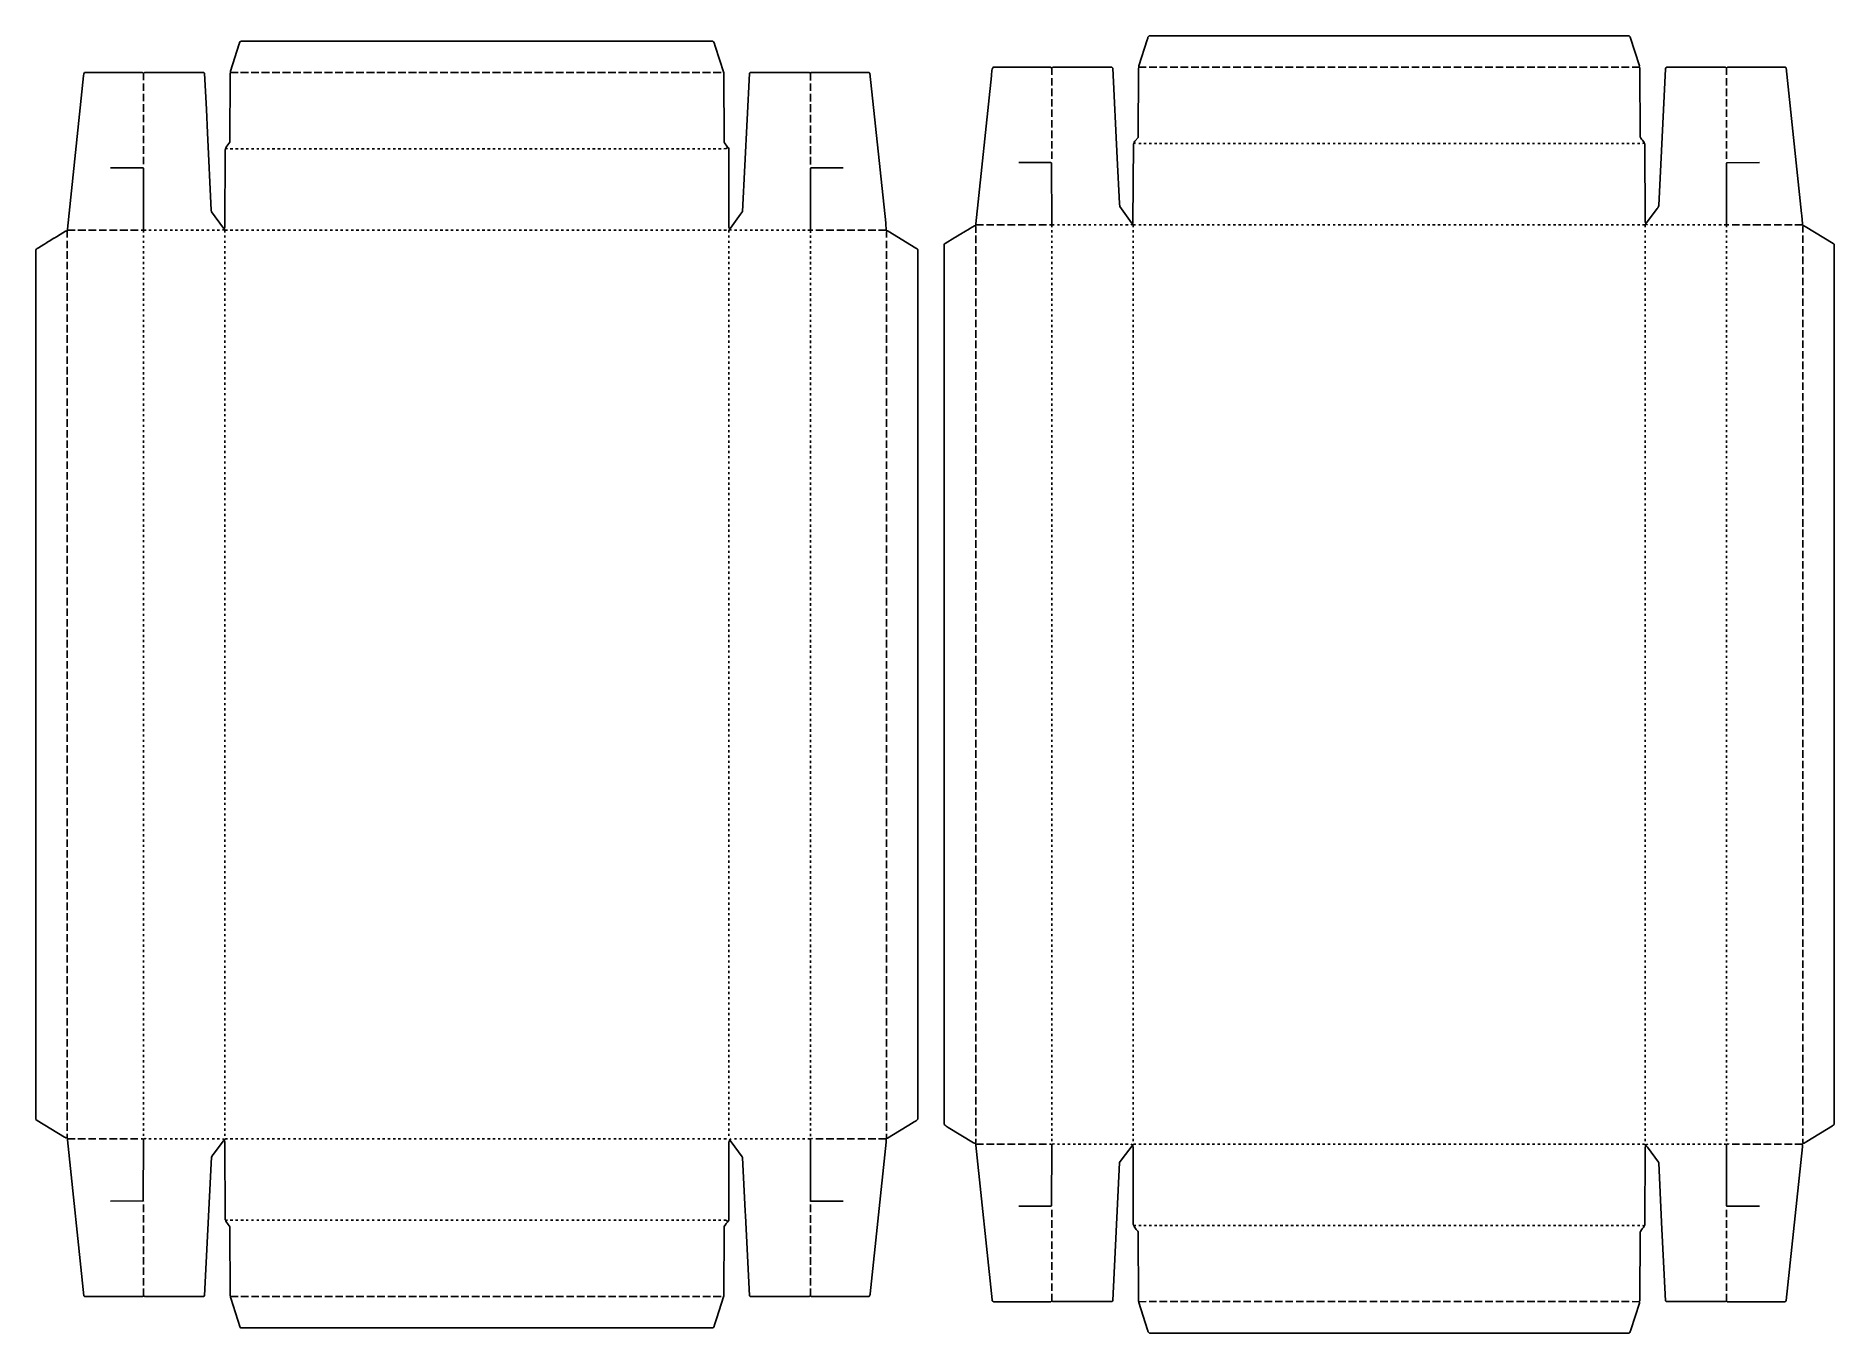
# Model space of a CAD drawing. Extents: x 810 to 8899, y 587 to 6420.
import ezdxf

# ---------------------------------------------------------------- set-up
doc = ezdxf.new("R2010")
doc.units = 0
doc.layers.get('0').update_dxf_attribs({"linetype": 'CONTINUOUS'})

msp = doc.modelspace()

# ---------------------------------------------------------------- linework, layer by layer
at = {"color": 7, "linetype": 'CONTINUOUS'}
for points in [[(3927, 5536), (3927.4, 5541.9), (3930, 5549), (3930, 5554), (3929.8, 5554.9), (3927.5, 5560), (3926.5, 5913, 0.203423), (3922, 5919), (3918.2, 5924.2), (3906.8, 5938.8), (3906, 5941), (3904.5, 6254), (3865.7, 6373.9), (3860.7, 6389.9, 0.198346), (3855, 6397), (1734, 6397, 0.339307), (1725.3, 6385.9), (1724.7, 6384.1), (1685.4, 6261.9), (1685, 6256), (1684.7, 6254.1), (1683.5, 6251), (1682.5, 5942), (1669, 5924), (1665.2, 5919.9, 0.138157), (1664, 5915, 0.07352), (1660.5, 5908), (1659.5, 5560), (1657, 5554)], [(8052, 5573), (8052, 5578), (8051.8, 5578.9), (8049.5, 5584), (8048.5, 5933, 0.077927), (8045, 5939), (8044.4, 5941.6), (8036.8, 5951.8), (8033.2, 5956.2, -0.088939), (8027, 5966), (8025.5, 6275, 0.09479), (8023, 6280), (8024, 6286), (7982.3, 6414.1), (7982, 6416), (7978, 6420), (5818, 6420, 0.234562), (5810.7, 6406.1), (5809.7, 6403.1), (5771, 6285), (5772, 6280), (5771.8, 6279.1), (5769.5, 6274), (5768, 5964), (5755, 5948), (5754.2, 5946.9), (5750.4, 5941.9), (5750, 5939), (5747.2, 5933.9), (5745.2, 5582.9), (5743, 5578)], [(1660, 5536), (1660, 5547), (1658, 5549), (1657, 5554), (1655, 5554), (1653, 5556), (1599.7, 5629.2), (1598.6, 5635.9), (1581.5, 5985), (1576.5, 6089), (1568, 6253), (1565, 6255), (1298, 6255), (1295, 6253), (1293, 6253), (1290, 6255), (1029, 6255, 0.193058), (1025.4, 6249), (1024.4, 6240), (952, 5551), (953, 5547)], [(4635, 5547), (4635.4, 5550.9), (4633.4, 5572), (4632.6, 5580), (4561.2, 6252.1), (4561, 6253), (4559.1, 6254.2), (4558, 6255), (4297, 6255), (4295.1, 6253.8), (4294, 6253, -0.120666), (4290, 6255), (4023, 6255, 0.261581), (4019.4, 6250.9), (3988.2, 5629.9), (3980, 5618), (3934, 5556, -0.245916), (3930, 5554)], [(5746, 5560), (5746, 5571), (5744, 5573), (5743, 5578), (5741, 5578), (5739, 5580), (5685.9, 5653.1), (5684.5, 5666), (5674.5, 5871), (5655, 6275, 0.064594), (5650, 6279), (5385, 6279), (5382, 6277), (5378, 6277), (5376.1, 6278.2), (5375, 6279), (5117, 6279), (5115.1, 6277.8), (5114, 6277, 0.096021), (5109.4, 6251), (5108.4, 6241), (5038, 5575), (5039, 5571)], [(8756, 5571), (8757, 5575), (8753.4, 5612), (8752.4, 5621), (8683, 6276), (8679, 6279), (8420, 6279), (8417, 6277), (8413, 6277), (8410, 6279), (8145, 6279, 0.258613), (8140.5, 6272), (8110.5, 5657, -0.153489), (8103.2, 5643.9), (8056, 5580, -0.245916), (8052, 5578)], [(5380, 5560), (5380, 5571), (5379, 5849, 0.207743), (5375, 5850.5), (5232, 5851)], [(950, 1464, -0.237712), (940.1, 1467.2), (938.9, 1467.8), (815, 1543), (810, 1548), (810, 5459, -0.164116), (821, 5467), (828.9, 5472.2, 0.113019), (833, 5475), (845, 5482, -0.120666), (849, 5484), (858.1, 5489.8, 0.118981), (861, 5492), (864, 5494, 0.129316), (869.1, 5496.8), (869.9, 5497.2, 0.113019), (874, 5500), (891, 5510), (892, 5511, 0.129316), (897.1, 5513.8), (897.9, 5514.2, 0.113019), (902, 5517, 0.129316), (907.1, 5519.8), (943.1, 5541.8, -0.152689), (949, 5543), (953, 5547), (987, 5547)], [(1649, 5547), (1652.1, 5547.8, -0.152689), (1658, 5549)], [(4637, 1464), (4641, 1463), (4757, 1534), (4758, 1535, 0.129316), (4763.1, 1537.8, 0.106696), (4778, 1549), (4778, 5458), (4777, 5460), (4774, 5463, -0.106157), (4768.1, 5466.2), (4643.2, 5542.2, 0.284086), (4638, 5543), (4635, 5546), (4635, 5547), (4601, 5547)], [(5072, 5571), (5039, 5571, 0.150174), (5036, 5567), (5032.1, 5566.6), (5011, 5554), (5010, 5553, 0.129316), (5004.9, 5550.2), (4988, 5540), (4987, 5539, 0.129316), (4981.9, 5536.2), (4976.9, 5533.2, 0.089283), (4972, 5530, 0.129316), (4966.9, 5527.2), (4953.9, 5519.2, 0.089283), (4949, 5516, 0.129316), (4943.9, 5513.2), (4900.1, 5486.8, 0.131223), (4896, 5482), (4896, 1525, 0.091346), (4913.9, 1511.8), (5028.2, 1442.2, 0.073515), (5036, 1439), (5039, 1436), (5073, 1437)], [(5735, 5571), (5738.1, 5571.8, -0.152689), (5744, 5573)], [(8038, 5571), (8049, 5571, -0.184026), (8052, 5573), (8060, 5571)], [(8723, 1437), (8756, 1436), (8760, 1440, 0.081197), (8776.1, 1447.8), (8891.9, 1518.2, 0.064882), (8899, 1525), (8899, 5483), (8895, 5487), (8769.8, 5562.8), (8766.8, 5564.8, 0.128346), (8760, 5567), (8756, 5571), (8723, 5571)], [(951, 1483), (950, 1464), (950, 1463), (953, 1460), (952, 1456), (1026, 755), (1029, 752), (1290, 752, -0.120666), (1294, 754)], [(1283, 1461, -0.225288), (1292, 1459), (1296, 1459), (1297.1, 1459.8, -0.174795), (1306, 1461)], [(1294, 787), (1294, 754, -0.120666), (1298, 752), (1565, 752), (1568.2, 755.9), (1597.5, 1350), (1599.4, 1377.9), (1606, 1388), (1607, 1390), (1654, 1452), (1655, 1453), (1657, 1453), (1658, 1457, -0.179421), (1672, 1461)], [(3905, 1095, -0.255372), (3921, 1089, 0.293339), (3926.5, 1094), (3927.5, 1447), (3928.2, 1448.9, 0.105047), (3930, 1454), (3930.8, 1457.6), (3937.1, 1460.8), (3938, 1461)], [(4283, 1461, -0.225288), (4292, 1459), (4295, 1459), (4296.1, 1459.8, -0.169482), (4304, 1461)], [(4294, 787), (4294, 754), (4297, 752), (4558, 752, 0.25271), (4562.6, 764), (4634.6, 1446, 0.090049), (4635, 1461, 0.184026), (4637, 1464), (4636, 1483)], [(1657, 1453), (1657.2, 1452.1), (1659.5, 1447), (1660.5, 1099, 0.102074), (1663.8, 1092.8), (1664, 1092), (1664.6, 1089.3), (1675.2, 1075.2), (1679.8, 1069.8, -0.101582), (1682.5, 1065), (1683.5, 756, 0.09479), (1686, 751), (1685, 747), (1685.7, 744.9), (1686.3, 743.1), (1729, 612), (1731, 611), (3856, 611), (3859, 614), (3864.3, 628.9), (3871.3, 650.9), (3904.5, 754), (3905.5, 1066), (3913, 1077), (3915, 1079, 0.084061), (3922, 1089)], [(3930, 1454), (3931, 1454), (3938, 1447), (3987.6, 1378.8), (3988.3, 1377.1), (4000.5, 1135), (4001.5, 1114), (4019.4, 756), (4019.7, 754.9, 0.179961), (4023, 752), (4290, 752, -0.120666), (4294, 754)], [(5039, 1436), (5038, 1432), (5111.6, 736.9), (5112, 732, 0.064594), (5117, 728), (5375, 728), (5378.9, 730.2), (5380, 731), (5380, 763)], [(5369, 1437, -0.225288), (5378, 1435), (5382, 1435), (5383.1, 1435.8, -0.174795), (5392, 1437)], [(5380, 731, -0.120666), (5384, 729), (5651, 729, 0.068967), (5654.5, 733), (5685, 1354), (5696.2, 1369.9), (5741, 1429), (5743, 1429), (5744, 1433, -0.179421), (5758, 1437)], [(5743, 1429), (5744.2, 1426.1), (5745.5, 1423), (5746.5, 1075), (5747.2, 1073.2), (5748.8, 1070.8, -0.092595), (5750, 1068), (5750.4, 1066.2), (5760.2, 1053.2), (5763.8, 1048.8, -0.076237), (5768.5, 1042), (5769.5, 733, 0.09479), (5772, 728), (5771, 724), (5810.7, 600.9), (5811.3, 599.1, 0.210273), (5819, 587), (7977, 587, 0.189161), (7984.7, 601.1), (8024, 722, 0.075203), (8023, 728)], [(7991, 729), (8023, 728, 0.091646), (8025.5, 733), (8026.5, 1041), (8027.7, 1043.1), (8033, 1051), (8036.2, 1054.9, 0.104246), (8045, 1068), (8046, 1070), (8048.5, 1075), (8049.5, 1423), (8050.2, 1424.9, 0.105047), (8052, 1430), (8052, 1433)], [(8038, 1437), (8043.9, 1436.6), (8052, 1433, -0.099319), (8061, 1437)], [(8052, 1430), (8053, 1430), (8060, 1423), (8109.5, 1354.8), (8110.4, 1352.1), (8123.5, 1085), (8123.5, 1084), (8141, 732), (8144, 729), (8411, 729, -0.120666), (8415, 731)], [(8404, 1437, -0.225288), (8413, 1435), (8417, 1435), (8418.1, 1435.8, -0.174795), (8427, 1437)], [(8415, 763), (8415, 731), (8420, 728), (8679, 728, 0.196912), (8683.6, 733), (8757, 1425, 0.080555), (8756, 1436)], [(1664, 1092), (1666.1, 1092.8, -0.079845), (1672, 1095)], [(5750, 1068), (5752.1, 1068.8, -0.079845), (5758, 1071)]]:
    msp.add_lwpolyline(points, format="xyb", dxfattribs=at)
for points in [[(1294, 6221), (1294, 6253)], [(1719, 6255), (1685, 6256)], [(1730, 6255), (1766, 6255)], [(1778, 6255), (1813, 6255)], [(1825, 6255), (1860, 6255)], [(1872, 6255), (1907, 6255)], [(1919, 6255), (1955, 6255)], [(1967, 6255), (2002, 6255)], [(2014, 6255), (2049, 6255)], [(2061, 6255), (2096, 6255)], [(2108, 6255), (2144, 6255)], [(2156, 6255), (2191, 6255)], [(2203, 6255), (2238, 6255)], [(2250, 6255), (2285, 6255)], [(2297, 6255), (2333, 6255)], [(2344, 6255), (2380, 6255)], [(2392, 6255), (2427, 6255)], [(2439, 6255), (2474, 6255)], [(2486, 6255), (2522, 6255)], [(2533, 6255), (2569, 6255)], [(2581, 6255), (2616, 6255)], [(2628, 6255), (2663, 6255)], [(2675, 6255), (2711, 6255)], [(2722, 6255), (2758, 6255)], [(2770, 6255), (2805, 6255)], [(2817, 6255), (2852, 6255)], [(2864, 6255), (2900, 6255)], [(2911, 6255), (2947, 6255)], [(2959, 6255), (2994, 6255)], [(3006, 6255), (3041, 6255)], [(3053, 6255), (3088, 6255)], [(3100, 6255), (3136, 6255)], [(3148, 6255), (3183, 6255)], [(3195, 6255), (3230, 6255)], [(3242, 6255), (3277, 6255)], [(3289, 6255), (3325, 6255)], [(3336, 6255), (3372, 6255)], [(3384, 6255), (3419, 6255)], [(3431, 6255), (3466, 6255)], [(3478, 6255), (3514, 6255)], [(3525, 6255), (3561, 6255)], [(3573, 6255), (3608, 6255)], [(3620, 6255), (3655, 6255)], [(3667, 6255), (3703, 6255)], [(3714, 6255), (3750, 6255)], [(3762, 6255), (3797, 6255)], [(3809, 6255), (3844, 6255)], [(3856, 6255), (3892, 6255)], [(4294, 6220), (4294, 6253)], [(5380, 6245), (5380, 6277)], [(5380, 6197), (5380, 6231)], [(5805, 6279), (5772, 6280)], [(5818, 6279), (5852, 6279)], [(5865, 6279), (5899, 6279)], [(5912, 6279), (5947, 6279)], [(5959, 6279), (5994, 6279)], [(6007, 6279), (6041, 6279)], [(6054, 6279), (6088, 6279)], [(6101, 6279), (6136, 6279)], [(6148, 6279), (6183, 6279)], [(6196, 6279), (6230, 6279)], [(6243, 6279), (6277, 6279)], [(6290, 6279), (6324, 6279)], [(6337, 6279), (6372, 6279)], [(6385, 6279), (6419, 6279)], [(6432, 6279), (6466, 6279)], [(6479, 6279), (6513, 6279)], [(6526, 6279), (6561, 6279)], [(6573, 6279), (6608, 6279)], [(6621, 6279), (6655, 6279)], [(6668, 6279), (6702, 6279)], [(6715, 6279), (6750, 6279)], [(6762, 6279), (6797, 6279)], [(6810, 6279), (6844, 6279)], [(6857, 6279), (6891, 6279)], [(6904, 6279), (6939, 6279)], [(6951, 6279), (6986, 6279)], [(6999, 6279), (7033, 6279)], [(7046, 6279), (7080, 6279)], [(7093, 6279), (7128, 6279)], [(7140, 6279), (7175, 6279)], [(7188, 6279), (7222, 6279)], [(7235, 6279), (7269, 6279)], [(7282, 6279), (7316, 6279)], [(7329, 6279), (7364, 6279)], [(7377, 6279), (7411, 6279)], [(7424, 6279), (7458, 6279)], [(7471, 6279), (7505, 6279)], [(7518, 6279), (7553, 6279)], [(7565, 6279), (7600, 6279)], [(7613, 6279), (7647, 6279)], [(7660, 6279), (7694, 6279)], [(7707, 6279), (7742, 6279)], [(7754, 6279), (7789, 6279)], [(7802, 6279), (7836, 6279)], [(7849, 6279), (7883, 6279)], [(7896, 6279), (7931, 6279)], [(7943, 6279), (7978, 6279)], [(7991, 6279), (8023, 6280)], [(8415, 6245), (8415, 6277)], [(8415, 6197), (8415, 6231)], [(1294, 6174), (1294, 6207)], [(1294, 6127), (1294, 6160)], [(4294, 6173), (4294, 6207)], [(4294, 6126), (4294, 6160)], [(5380, 6150), (5380, 6184)], [(8415, 6150), (8415, 6184)], [(1294, 6079), (1294, 6113)], [(4294, 6078), (4294, 6113)], [(5380, 6103), (5380, 6136)], [(5380, 6056), (5380, 6089)], [(8415, 6103), (8415, 6136)], [(8415, 6056), (8415, 6089)], [(1294, 6032), (1294, 6066)], [(1294, 5985), (1294, 6018)], [(4294, 6031), (4294, 6066)], [(4294, 5984), (4294, 6018)], [(5380, 6009), (5380, 6042)], [(5380, 5961), (5380, 5995)], [(8415, 6009), (8415, 6042)], [(8415, 5961), (8415, 5995)], [(1294, 5938), (1294, 5971)], [(1294, 5890), (1294, 5924)], [(1672, 5913), (1664, 5915)], [(1684, 5913), (1695, 5913)], [(1708, 5913), (1719, 5913)], [(1732, 5913), (1743, 5913)], [(1755, 5913), (1766, 5913)], [(1779, 5913), (1790, 5913)], [(1803, 5913), (1813, 5913)], [(1826, 5913), (1837, 5913)], [(1850, 5913), (1861, 5913)], [(1873, 5913), (1884, 5913)], [(1897, 5913), (1908, 5913)], [(1921, 5913), (1931, 5913)], [(1944, 5913), (1955, 5913)], [(1968, 5913), (1979, 5913)], [(1992, 5913), (2002, 5913)], [(2015, 5913), (2026, 5913)], [(2039, 5913), (2050, 5913)], [(2062, 5913), (2073, 5913)], [(2086, 5913), (2097, 5913)], [(2110, 5913), (2120, 5913)], [(2133, 5913), (2144, 5913)], [(2157, 5913), (2168, 5913)], [(2180, 5913), (2191, 5913)], [(2204, 5913), (2215, 5913)], [(2228, 5913), (2239, 5913)], [(2251, 5913), (2262, 5913)], [(2275, 5913), (2286, 5913)], [(2299, 5913), (2309, 5913)], [(2322, 5913), (2333, 5913)], [(2346, 5913), (2357, 5913)], [(2369, 5913), (2380, 5913)], [(2393, 5913), (2404, 5913)], [(2417, 5913), (2427, 5913)], [(2440, 5913), (2451, 5913)], [(2464, 5913), (2475, 5913)], [(2488, 5913), (2498, 5913)], [(2511, 5913), (2522, 5913)], [(2535, 5913), (2546, 5913)], [(2558, 5913), (2569, 5913)], [(2582, 5913), (2593, 5913)], [(2606, 5913), (2616, 5913)], [(2629, 5913), (2640, 5913)], [(2653, 5913), (2664, 5913)], [(2676, 5913), (2687, 5913)], [(2700, 5913), (2711, 5913)], [(2724, 5913), (2735, 5913)], [(2747, 5913), (2758, 5913)], [(2771, 5913), (2782, 5913)], [(2795, 5913), (2805, 5913)], [(2818, 5913), (2829, 5913)], [(2842, 5913), (2853, 5913)], [(2865, 5913), (2876, 5913)], [(2889, 5913), (2900, 5913)], [(2913, 5913), (2923, 5913)], [(2936, 5913), (2947, 5913)], [(2960, 5913), (2971, 5913)], [(2984, 5913), (2994, 5913)], [(3007, 5913), (3018, 5913)], [(3031, 5913), (3042, 5913)], [(3054, 5913), (3065, 5913)], [(3078, 5913), (3089, 5913)], [(3102, 5913), (3112, 5913)], [(3125, 5913), (3136, 5913)], [(3149, 5913), (3160, 5913)], [(3173, 5913), (3183, 5913)], [(3196, 5913), (3207, 5913)], [(3220, 5913), (3231, 5913)], [(3243, 5913), (3254, 5913)], [(3267, 5913), (3278, 5913)], [(3291, 5913), (3301, 5913)], [(3314, 5913), (3325, 5913)], [(3338, 5913), (3349, 5913)], [(3361, 5913), (3372, 5913)], [(3385, 5913), (3396, 5913)], [(3409, 5913), (3420, 5913)], [(3432, 5913), (3443, 5913)], [(3456, 5913), (3467, 5913)], [(3480, 5913), (3490, 5913)], [(3503, 5913), (3514, 5913)], [(3527, 5913), (3538, 5913)], [(3550, 5913), (3561, 5913)], [(3574, 5913), (3585, 5913)], [(3598, 5913), (3608, 5913)], [(3621, 5913), (3632, 5913)], [(3645, 5913), (3656, 5913)], [(3669, 5913), (3679, 5913)], [(3692, 5913), (3703, 5913)], [(3716, 5913), (3727, 5913)], [(3739, 5913), (3750, 5913)], [(3763, 5913), (3774, 5913)], [(3787, 5913), (3797, 5913)], [(3810, 5913), (3821, 5913)], [(3834, 5913), (3845, 5913)], [(3857, 5913), (3868, 5913)], [(3881, 5913), (3892, 5913)], [(4294, 5937), (4294, 5971)], [(4294, 5889), (4294, 5924)], [(5380, 5914), (5380, 5947)], [(5757, 5937), (5750, 5939)], [(5771, 5937), (5782, 5937)], [(5794, 5937), (5804, 5937)], [(5818, 5937), (5828, 5937)], [(5842, 5937), (5852, 5937)], [(5865, 5937), (5875, 5937)], [(5889, 5937), (5900, 5937)], [(5912, 5937), (5923, 5937)], [(5936, 5937), (5946, 5937)], [(5960, 5937), (5971, 5937)], [(5983, 5937), (5993, 5937)], [(6007, 5937), (6017, 5937)], [(6031, 5937), (6041, 5937)], [(6054, 5937), (6064, 5937)], [(6078, 5937), (6089, 5937)], [(6101, 5937), (6111, 5937)], [(6125, 5937), (6135, 5937)], [(6149, 5937), (6159, 5937)], [(6172, 5937), (6182, 5937)], [(6196, 5937), (6207, 5937)], [(6220, 5937), (6230, 5937)], [(6243, 5937), (6253, 5937)], [(6267, 5937), (6278, 5937)], [(6290, 5937), (6300, 5937)], [(6314, 5937), (6324, 5937)], [(6338, 5937), (6348, 5937)], [(6361, 5937), (6371, 5937)], [(6385, 5937), (6396, 5937)], [(6408, 5937), (6419, 5937)], [(6432, 5937), (6442, 5937)], [(6456, 5937), (6467, 5937)], [(6479, 5937), (6489, 5937)], [(6503, 5937), (6513, 5937)], [(6527, 5937), (6537, 5937)], [(6550, 5937), (6560, 5937)], [(6574, 5937), (6585, 5937)], [(6597, 5937), (6608, 5937)], [(6621, 5937), (6631, 5937)], [(6645, 5937), (6655, 5937)], [(6668, 5937), (6678, 5937)], [(6692, 5937), (6703, 5937)], [(6716, 5937), (6726, 5937)], [(6739, 5937), (6749, 5937)], [(6763, 5937), (6774, 5937)], [(6786, 5937), (6796, 5937)], [(6810, 5937), (6820, 5937)], [(6834, 5937), (6844, 5937)], [(6857, 5937), (6867, 5937)], [(6881, 5937), (6892, 5937)], [(6905, 5937), (6915, 5937)], [(6928, 5937), (6938, 5937)], [(6952, 5937), (6963, 5937)], [(6975, 5937), (6985, 5937)], [(6999, 5937), (7009, 5937)], [(7023, 5937), (7033, 5937)], [(7046, 5937), (7056, 5937)], [(7070, 5937), (7081, 5937)], [(7093, 5937), (7104, 5937)], [(7117, 5937), (7127, 5937)], [(7141, 5937), (7152, 5937)], [(7164, 5937), (7174, 5937)], [(7188, 5937), (7199, 5937)], [(7212, 5937), (7222, 5937)], [(7235, 5937), (7245, 5937)], [(7259, 5937), (7270, 5937)], [(7282, 5937), (7292, 5937)], [(7306, 5937), (7316, 5937)], [(7330, 5937), (7340, 5937)], [(7353, 5937), (7363, 5937)], [(7377, 5937), (7388, 5937)], [(7401, 5937), (7411, 5937)], [(7424, 5937), (7434, 5937)], [(7448, 5937), (7459, 5937)], [(7471, 5937), (7481, 5937)], [(7495, 5937), (7505, 5937)], [(7519, 5937), (7529, 5937)], [(7542, 5937), (7552, 5937)], [(7566, 5937), (7577, 5937)], [(7589, 5937), (7600, 5937)], [(7613, 5937), (7623, 5937)], [(7637, 5937), (7648, 5937)], [(7660, 5937), (7670, 5937)], [(7684, 5937), (7694, 5937)], [(7708, 5937), (7718, 5937)], [(7731, 5937), (7741, 5937)], [(7755, 5937), (7766, 5937)], [(7778, 5937), (7788, 5937)], [(7802, 5937), (7812, 5937)], [(7826, 5937), (7836, 5937)], [(7849, 5937), (7859, 5937)], [(7873, 5937), (7884, 5937)], [(7897, 5937), (7907, 5937)], [(7920, 5937), (7930, 5937)], [(7944, 5937), (7955, 5937)], [(7967, 5937), (7977, 5937)], [(7991, 5937), (8001, 5937)], [(8015, 5937), (8025, 5937)], [(8038, 5937), (8045, 5939)], [(8415, 5914), (8415, 5947)], [(1294, 5536), (1294, 5547), (1293.5, 5824), (1292, 5827), (1145, 5827)], [(1294, 5843), (1294, 5877)], [(4294, 5842), (4294, 5877)], [(4294, 5535), (4294, 5547), (4294.5, 5824), (4296, 5827), (4442, 5827)], [(5380, 5867), (5380, 5900)], [(8415, 5867), (8415, 5900)], [(8415, 5560), (8415, 5571), (8415.5, 5846), (8417, 5850)], [(8416, 5851), (8417, 5850), (8564, 5851)], [(951, 5513), (950.5, 5539), (949, 5543)], [(999, 5547), (1034, 5547)], [(1047, 5547), (1081, 5547)], [(1094, 5547), (1128, 5547)], [(1141, 5547), (1176, 5547)], [(1188, 5547), (1223, 5547)], [(1236, 5547), (1270, 5547)], [(1283, 5547), (1294, 5547), (1306, 5547)], [(1294, 5513), (1294, 5522)], [(1318, 5547), (1329, 5547)], [(1342, 5547), (1353, 5547)], [(1366, 5547), (1376, 5547)], [(1389, 5547), (1400, 5547)], [(1413, 5547), (1424, 5547)], [(1436, 5547), (1447, 5547)], [(1460, 5547), (1471, 5547)], [(1484, 5547), (1495, 5547)], [(1507, 5547), (1518, 5547)], [(1531, 5547), (1542, 5547)], [(1555, 5547), (1565, 5547)], [(1578, 5547), (1589, 5547)], [(1602, 5547), (1613, 5547)], [(1625, 5547), (1636, 5547)], [(1660, 5547), (1672, 5547)], [(1660, 5513), (1660, 5522)], [(1684, 5547), (1695, 5547)], [(1708, 5547), (1719, 5547)], [(1732, 5547), (1743, 5547)], [(1755, 5547), (1766, 5547)], [(1779, 5547), (1790, 5547)], [(1803, 5547), (1813, 5547)], [(1826, 5547), (1837, 5547)], [(1850, 5547), (1861, 5547)], [(1873, 5547), (1884, 5547)], [(1897, 5547), (1908, 5547)], [(1921, 5547), (1931, 5547)], [(1944, 5547), (1955, 5547)], [(1968, 5547), (1979, 5547)], [(1992, 5547), (2002, 5547)], [(2015, 5547), (2026, 5547)], [(2039, 5547), (2050, 5547)], [(2062, 5547), (2073, 5547)], [(2086, 5547), (2097, 5547)], [(2110, 5547), (2120, 5547)], [(2133, 5547), (2144, 5547)], [(2157, 5547), (2168, 5547)], [(2180, 5547), (2191, 5547)], [(2204, 5547), (2215, 5547)], [(2228, 5547), (2239, 5547)], [(2251, 5547), (2262, 5547)], [(2275, 5547), (2286, 5547)], [(2299, 5547), (2309, 5547)], [(2322, 5547), (2333, 5547)], [(2346, 5547), (2357, 5547)], [(2369, 5547), (2380, 5547)], [(2393, 5547), (2404, 5547)], [(2417, 5547), (2427, 5547)], [(2440, 5547), (2451, 5547)], [(2464, 5547), (2475, 5547)], [(2488, 5547), (2498, 5547)], [(2511, 5547), (2522, 5547)], [(2535, 5547), (2546, 5547)], [(2558, 5547), (2569, 5547)], [(2582, 5547), (2593, 5547)], [(2606, 5547), (2616, 5547)], [(2629, 5547), (2640, 5547)], [(2653, 5547), (2664, 5547)], [(2676, 5547), (2687, 5547)], [(2700, 5547), (2711, 5547)], [(2724, 5547), (2735, 5547)], [(2747, 5547), (2758, 5547)], [(2771, 5547), (2782, 5547)], [(2795, 5547), (2805, 5547)], [(2818, 5547), (2829, 5547)], [(2842, 5547), (2853, 5547)], [(2865, 5547), (2876, 5547)], [(2889, 5547), (2900, 5547)], [(2913, 5547), (2923, 5547)], [(2936, 5547), (2947, 5547)], [(2960, 5547), (2971, 5547)], [(2984, 5547), (2994, 5547)], [(3007, 5547), (3018, 5547)], [(3031, 5547), (3042, 5547)], [(3054, 5547), (3065, 5547)], [(3078, 5547), (3089, 5547)], [(3102, 5547), (3112, 5547)], [(3125, 5547), (3136, 5547)], [(3149, 5547), (3160, 5547)], [(3173, 5547), (3183, 5547)], [(3196, 5547), (3207, 5547)], [(3220, 5547), (3231, 5547)], [(3243, 5547), (3254, 5547)], [(3267, 5547), (3278, 5547)], [(3291, 5547), (3301, 5547)], [(3314, 5547), (3325, 5547)], [(3338, 5547), (3349, 5547)], [(3361, 5547), (3372, 5547)], [(3385, 5547), (3396, 5547)], [(3409, 5547), (3420, 5547)], [(3432, 5547), (3443, 5547)], [(3456, 5547), (3467, 5547)], [(3480, 5547), (3490, 5547)], [(3503, 5547), (3514, 5547)], [(3527, 5547), (3538, 5547)], [(3550, 5547), (3561, 5547)], [(3574, 5547), (3585, 5547)], [(3598, 5547), (3608, 5547)], [(3621, 5547), (3632, 5547)], [(3645, 5547), (3656, 5547)], [(3669, 5547), (3679, 5547)], [(3692, 5547), (3703, 5547)], [(3716, 5547), (3727, 5547)], [(3739, 5547), (3750, 5547)], [(3763, 5547), (3774, 5547)], [(3787, 5547), (3797, 5547)], [(3810, 5547), (3821, 5547)], [(3834, 5547), (3845, 5547)], [(3857, 5547), (3868, 5547)], [(3881, 5547), (3892, 5547)], [(3905, 5547), (3916, 5547)], [(3927, 5513), (3927, 5522)], [(3939, 5547), (3930, 5549)], [(3952, 5547), (3963, 5547)], [(3976, 5547), (3986, 5547)], [(3999, 5547), (4010, 5547)], [(4023, 5547), (4034, 5547)], [(4046, 5547), (4057, 5547)], [(4070, 5547), (4081, 5547)], [(4094, 5547), (4104, 5547)], [(4117, 5547), (4128, 5547)], [(4141, 5547), (4152, 5547)], [(4165, 5547), (4175, 5547)], [(4188, 5547), (4199, 5547)], [(4212, 5547), (4223, 5547)], [(4235, 5547), (4246, 5547)], [(4259, 5547), (4270, 5547)], [(4283, 5547), (4294, 5547), (4305, 5547)], [(4294, 5512), (4294, 5522)], [(4318, 5547), (4352, 5547)], [(4365, 5547), (4400, 5547)], [(4413, 5547), (4447, 5547)], [(4460, 5547), (4494, 5547)], [(4507, 5547), (4541, 5547)], [(4554, 5547), (4589, 5547)], [(4636, 5513), (4636.5, 5538), (4638, 5543)], [(5038, 5535), (5037.5, 5562), (5036, 5567)], [(5038, 5488), (5038, 5522)], [(5086, 5571), (5119, 5571)], [(5133, 5571), (5167, 5571)], [(5180, 5571), (5215, 5571)], [(5228, 5571), (5261, 5571)], [(5275, 5571), (5308, 5571)], [(5322, 5571), (5356, 5571)], [(5369, 5571), (5380, 5571), (5391, 5571)], [(5380, 5536), (5380, 5546)], [(5380, 5513), (5380, 5522)], [(5405, 5571), (5415, 5571)], [(5428, 5571), (5438, 5571)], [(5452, 5571), (5463, 5571)], [(5476, 5571), (5486, 5571)], [(5499, 5571), (5509, 5571)], [(5523, 5571), (5534, 5571)], [(5546, 5571), (5556, 5571)], [(5570, 5571), (5580, 5571)], [(5594, 5571), (5604, 5571)], [(5617, 5571), (5627, 5571)], [(5641, 5571), (5652, 5571)], [(5664, 5571), (5675, 5571)], [(5688, 5571), (5698, 5571)], [(5712, 5571), (5723, 5571)], [(5746, 5571), (5757, 5571)], [(5746, 5536), (5746, 5546)], [(5746, 5513), (5746, 5522)], [(5771, 5571), (5782, 5571)], [(5794, 5571), (5804, 5571)], [(5818, 5571), (5828, 5571)], [(5842, 5571), (5852, 5571)], [(5865, 5571), (5875, 5571)], [(5889, 5571), (5900, 5571)], [(5912, 5571), (5923, 5571)], [(5936, 5571), (5946, 5571)], [(5960, 5571), (5971, 5571)], [(5983, 5571), (5993, 5571)], [(6007, 5571), (6017, 5571)], [(6031, 5571), (6041, 5571)], [(6054, 5571), (6064, 5571)], [(6078, 5571), (6089, 5571)], [(6101, 5571), (6111, 5571)], [(6125, 5571), (6135, 5571)], [(6149, 5571), (6159, 5571)], [(6172, 5571), (6182, 5571)], [(6196, 5571), (6207, 5571)], [(6220, 5571), (6230, 5571)], [(6243, 5571), (6253, 5571)], [(6267, 5571), (6278, 5571)], [(6290, 5571), (6300, 5571)], [(6314, 5571), (6324, 5571)], [(6338, 5571), (6348, 5571)], [(6361, 5571), (6371, 5571)], [(6385, 5571), (6396, 5571)], [(6408, 5571), (6419, 5571)], [(6432, 5571), (6442, 5571)], [(6456, 5571), (6467, 5571)], [(6479, 5571), (6489, 5571)], [(6503, 5571), (6513, 5571)], [(6527, 5571), (6537, 5571)], [(6550, 5571), (6560, 5571)], [(6574, 5571), (6585, 5571)], [(6597, 5571), (6608, 5571)], [(6621, 5571), (6631, 5571)], [(6645, 5571), (6655, 5571)], [(6668, 5571), (6678, 5571)], [(6692, 5571), (6703, 5571)], [(6716, 5571), (6726, 5571)], [(6739, 5571), (6749, 5571)], [(6763, 5571), (6774, 5571)], [(6786, 5571), (6796, 5571)], [(6810, 5571), (6820, 5571)], [(6834, 5571), (6844, 5571)], [(6857, 5571), (6867, 5571)], [(6881, 5571), (6892, 5571)], [(6905, 5571), (6915, 5571)], [(6928, 5571), (6938, 5571)], [(6952, 5571), (6963, 5571)], [(6975, 5571), (6985, 5571)], [(6999, 5571), (7009, 5571)], [(7023, 5571), (7033, 5571)], [(7046, 5571), (7056, 5571)], [(7070, 5571), (7081, 5571)], [(7093, 5571), (7104, 5571)], [(7117, 5571), (7127, 5571)], [(7141, 5571), (7152, 5571)], [(7164, 5571), (7174, 5571)], [(7188, 5571), (7199, 5571)], [(7212, 5571), (7222, 5571)], [(7235, 5571), (7245, 5571)], [(7259, 5571), (7270, 5571)], [(7282, 5571), (7292, 5571)], [(7306, 5571), (7316, 5571)], [(7330, 5571), (7340, 5571)], [(7353, 5571), (7363, 5571)], [(7377, 5571), (7388, 5571)], [(7401, 5571), (7411, 5571)], [(7424, 5571), (7434, 5571)], [(7448, 5571), (7459, 5571)], [(7471, 5571), (7481, 5571)], [(7495, 5571), (7505, 5571)], [(7519, 5571), (7529, 5571)], [(7542, 5571), (7552, 5571)], [(7566, 5571), (7577, 5571)], [(7589, 5571), (7600, 5571)], [(7613, 5571), (7623, 5571)], [(7637, 5571), (7648, 5571)], [(7660, 5571), (7670, 5571)], [(7684, 5571), (7694, 5571)], [(7708, 5571), (7718, 5571)], [(7731, 5571), (7741, 5571)], [(7755, 5571), (7766, 5571)], [(7778, 5571), (7788, 5571)], [(7802, 5571), (7812, 5571)], [(7826, 5571), (7836, 5571)], [(7849, 5571), (7859, 5571)], [(7873, 5571), (7884, 5571)], [(7897, 5571), (7907, 5571)], [(7920, 5571), (7930, 5571)], [(7944, 5571), (7955, 5571)], [(7967, 5571), (7977, 5571)], [(7991, 5571), (8001, 5571)], [(8015, 5571), (8025, 5571)], [(8049, 5560), (8049, 5571)], [(8049, 5536), (8049, 5546)], [(8049, 5513), (8049, 5522)], [(8074, 5571), (8084, 5571)], [(8097, 5571), (8107, 5571)], [(8121, 5571), (8132, 5571)], [(8145, 5571), (8155, 5571)], [(8168, 5571), (8178, 5571)], [(8192, 5571), (8203, 5571)], [(8215, 5571), (8225, 5571)], [(8239, 5571), (8249, 5571)], [(8263, 5571), (8273, 5571)], [(8286, 5571), (8296, 5571)], [(8310, 5571), (8321, 5571)], [(8333, 5571), (8344, 5571)], [(8357, 5571), (8367, 5571)], [(8381, 5571), (8392, 5571)], [(8404, 5571), (8415, 5571), (8426, 5571)], [(8415, 5536), (8415, 5546)], [(8415, 5513), (8415, 5522)], [(8440, 5571), (8473, 5571)], [(8487, 5571), (8521, 5571)], [(8534, 5571), (8569, 5571)], [(8581, 5571), (8615, 5571)], [(8629, 5571), (8662, 5571)], [(8676, 5571), (8710, 5571)], [(8758, 5536), (8758.5, 5562), (8760, 5567)], [(8758, 5489), (8758, 5522)], [(951, 5465), (951, 5499)], [(951, 5418), (951, 5452)], [(1294, 5489), (1294, 5499)], [(1294, 5465), (1294, 5475)], [(1294, 5442), (1294, 5452)], [(1294, 5418), (1294, 5428)], [(1660, 5489), (1660, 5499)], [(1660, 5465), (1660, 5475)], [(1660, 5442), (1660, 5452)], [(1660, 5418), (1660, 5428)], [(3927, 5489), (3927, 5499)], [(3927, 5465), (3927, 5475)], [(3927, 5442), (3927, 5452)], [(3927, 5418), (3927, 5428)], [(4294, 5488), (4294, 5499)], [(4294, 5464), (4294, 5475)], [(4294, 5441), (4294, 5452)], [(4294, 5417), (4294, 5428)], [(4636, 5465), (4636, 5499)], [(4636, 5418), (4636, 5452)], [(5038, 5441), (5038, 5475)], [(5038, 5393), (5038, 5428)], [(5380, 5489), (5380, 5499)], [(5380, 5465), (5380, 5475)], [(5380, 5442), (5380, 5452)], [(5380, 5418), (5380, 5428)], [(5746, 5489), (5746, 5499)], [(5746, 5465), (5746, 5475)], [(5746, 5442), (5746, 5452)], [(5746, 5418), (5746, 5428)], [(8049, 5489), (8049, 5499)], [(8049, 5465), (8049, 5475)], [(8049, 5442), (8049, 5452)], [(8049, 5418), (8049, 5428)], [(8415, 5489), (8415, 5499)], [(8415, 5465), (8415, 5475)], [(8415, 5442), (8415, 5452)], [(8415, 5418), (8415, 5428)], [(8758, 5442), (8758, 5475)], [(8758, 5394), (8758, 5428)], [(951, 5371), (951, 5404)], [(951, 5324), (951, 5357)], [(1294, 5394), (1294, 5404)], [(1294, 5371), (1294, 5381)], [(1294, 5347), (1294, 5357)], [(1660, 5394), (1660, 5404)], [(1660, 5371), (1660, 5381)], [(1660, 5347), (1660, 5357)], [(3927, 5394), (3927, 5404)], [(3927, 5371), (3927, 5381)], [(3927, 5347), (3927, 5357)], [(4294, 5393), (4294, 5404)], [(4294, 5370), (4294, 5381)], [(4294, 5346), (4294, 5357)], [(4636, 5371), (4636, 5404)], [(4636, 5324), (4636, 5357)], [(5038, 5346), (5038, 5381)], [(5380, 5394), (5380, 5404)], [(5380, 5371), (5380, 5381)], [(5380, 5347), (5380, 5357)], [(5746, 5394), (5746, 5404)], [(5746, 5371), (5746, 5381)], [(5746, 5347), (5746, 5357)], [(8049, 5394), (8049, 5404)], [(8049, 5371), (8049, 5381)], [(8049, 5347), (8049, 5357)], [(8415, 5394), (8415, 5404)], [(8415, 5371), (8415, 5381)], [(8415, 5347), (8415, 5357)], [(8758, 5347), (8758, 5381)], [(951, 5276), (951, 5310)], [(951, 5229), (951, 5263)], [(1294, 5324), (1294, 5333)], [(1294, 5300), (1294, 5310)], [(1294, 5276), (1294, 5286)], [(1294, 5253), (1294, 5263)], [(1660, 5324), (1660, 5333)], [(1660, 5300), (1660, 5310)], [(1660, 5276), (1660, 5286)], [(1660, 5253), (1660, 5263)], [(3927, 5324), (3927, 5333)], [(3927, 5300), (3927, 5310)], [(3927, 5276), (3927, 5286)], [(3927, 5253), (3927, 5263)], [(4294, 5323), (4294, 5333)], [(4294, 5299), (4294, 5310)], [(4294, 5275), (4294, 5286)], [(4294, 5252), (4294, 5263)], [(4636, 5276), (4636, 5310)], [(4636, 5229), (4636, 5263)], [(5038, 5299), (5038, 5333)], [(5038, 5252), (5038, 5286)], [(5380, 5324), (5380, 5333)], [(5380, 5300), (5380, 5310)], [(5380, 5276), (5380, 5286)], [(5380, 5253), (5380, 5263)], [(5746, 5324), (5746, 5333)], [(5746, 5300), (5746, 5310)], [(5746, 5276), (5746, 5286)], [(5746, 5253), (5746, 5263)], [(8049, 5324), (8049, 5333)], [(8049, 5300), (8049, 5310)], [(8049, 5276), (8049, 5286)], [(8049, 5253), (8049, 5263)], [(8415, 5324), (8415, 5333)], [(8415, 5300), (8415, 5310)], [(8415, 5276), (8415, 5286)], [(8415, 5253), (8415, 5263)], [(8758, 5300), (8758, 5333)], [(8758, 5253), (8758, 5286)], [(951, 5182), (951, 5215)], [(1294, 5229), (1294, 5239)], [(1294, 5206), (1294, 5215)], [(1294, 5182), (1294, 5192)], [(1660, 5229), (1660, 5239)], [(1660, 5206), (1660, 5215)], [(1660, 5182), (1660, 5192)], [(3927, 5229), (3927, 5239)], [(3927, 5206), (3927, 5215)], [(3927, 5182), (3927, 5192)], [(4294, 5228), (4294, 5239)], [(4294, 5205), (4294, 5215)], [(4294, 5181), (4294, 5192)], [(4636, 5182), (4636, 5215)], [(5038, 5205), (5038, 5239)], [(5038, 5157), (5038, 5192)], [(5380, 5229), (5380, 5239)], [(5380, 5206), (5380, 5215)], [(5380, 5182), (5380, 5192)], [(5746, 5229), (5746, 5239)], [(5746, 5206), (5746, 5215)], [(5746, 5182), (5746, 5192)], [(8049, 5229), (8049, 5239)], [(8049, 5206), (8049, 5215)], [(8049, 5182), (8049, 5192)], [(8415, 5229), (8415, 5239)], [(8415, 5206), (8415, 5215)], [(8415, 5182), (8415, 5192)], [(8758, 5206), (8758, 5239)], [(8758, 5158), (8758, 5192)], [(951, 5135), (951, 5168)], [(951, 5087), (951, 5121)], [(1294, 5158), (1294, 5168)], [(1294, 5135), (1294, 5144)], [(1294, 5111), (1294, 5121)], [(1294, 5087), (1294, 5097)], [(1660, 5158), (1660, 5168)], [(1660, 5135), (1660, 5144)], [(1660, 5111), (1660, 5121)], [(1660, 5087), (1660, 5097)], [(3927, 5158), (3927, 5168)], [(3927, 5135), (3927, 5144)], [(3927, 5111), (3927, 5121)], [(3927, 5087), (3927, 5097)], [(4294, 5157), (4294, 5168)], [(4294, 5134), (4294, 5144)], [(4294, 5110), (4294, 5121)], [(4294, 5086), (4294, 5097)], [(4636, 5135), (4636, 5168)], [(4636, 5087), (4636, 5121)], [(5038, 5110), (5038, 5144)], [(5038, 5063), (5038, 5097)], [(5380, 5158), (5380, 5168)], [(5380, 5135), (5380, 5144)], [(5380, 5111), (5380, 5121)], [(5380, 5087), (5380, 5097)], [(5746, 5158), (5746, 5168)], [(5746, 5135), (5746, 5144)], [(5746, 5111), (5746, 5121)], [(5746, 5087), (5746, 5097)], [(8049, 5158), (8049, 5168)], [(8049, 5135), (8049, 5144)], [(8049, 5111), (8049, 5121)], [(8049, 5087), (8049, 5097)], [(8415, 5158), (8415, 5168)], [(8415, 5135), (8415, 5144)], [(8415, 5111), (8415, 5121)], [(8415, 5087), (8415, 5097)], [(8758, 5111), (8758, 5144)], [(8758, 5064), (8758, 5097)], [(951, 5040), (951, 5074)], [(951, 4993), (951, 5026)], [(1294, 5064), (1294, 5074)], [(1294, 5040), (1294, 5050)], [(1294, 5017), (1294, 5026)], [(1660, 5064), (1660, 5074)], [(1660, 5040), (1660, 5050)], [(1660, 5017), (1660, 5026)], [(3927, 5064), (3927, 5074)], [(3927, 5040), (3927, 5050)], [(3927, 5017), (3927, 5026)], [(4294, 5063), (4294, 5074)], [(4294, 5039), (4294, 5050)], [(4294, 5016), (4294, 5026)], [(4636, 5040), (4636, 5074)], [(4636, 4993), (4636, 5026)], [(5038, 5016), (5038, 5050)], [(5380, 5064), (5380, 5074)], [(5380, 5040), (5380, 5050)], [(5380, 5017), (5380, 5026)], [(5746, 5064), (5746, 5074)], [(5746, 5040), (5746, 5050)], [(5746, 5017), (5746, 5026)], [(8049, 5064), (8049, 5074)], [(8049, 5040), (8049, 5050)], [(8049, 5017), (8049, 5026)], [(8415, 5064), (8415, 5074)], [(8415, 5040), (8415, 5050)], [(8415, 5017), (8415, 5026)], [(8758, 5017), (8758, 5050)], [(951, 4946), (951, 4979)], [(1294, 4993), (1294, 5003)], [(1294, 4969), (1294, 4979)], [(1294, 4946), (1294, 4956)], [(1660, 4993), (1660, 5003)], [(1660, 4969), (1660, 4979)], [(1660, 4946), (1660, 4956)], [(3927, 4993), (3927, 5003)], [(3927, 4969), (3927, 4979)], [(3927, 4946), (3927, 4956)], [(4294, 4992), (4294, 5003)], [(4294, 4968), (4294, 4979)], [(4294, 4945), (4294, 4956)], [(4636, 4946), (4636, 4979)], [(5038, 4968), (5038, 5003)], [(5038, 4921), (5038, 4956)], [(5380, 4993), (5380, 5003)], [(5380, 4969), (5380, 4979)], [(5380, 4946), (5380, 4956)], [(5746, 4993), (5746, 5003)], [(5746, 4969), (5746, 4979)], [(5746, 4946), (5746, 4956)], [(8049, 4993), (8049, 5003)], [(8049, 4969), (8049, 4979)], [(8049, 4946), (8049, 4956)], [(8415, 4993), (8415, 5003)], [(8415, 4969), (8415, 4979)], [(8415, 4946), (8415, 4956)], [(8758, 4969), (8758, 5003)], [(8758, 4922), (8758, 4956)], [(951, 4898), (951, 4932)], [(951, 4851), (951, 4885)], [(1294, 4922), (1294, 4932)], [(1294, 4898), (1294, 4908)], [(1294, 4875), (1294, 4885)], [(1294, 4851), (1294, 4861)], [(1660, 4922), (1660, 4932)], [(1660, 4898), (1660, 4908)], [(1660, 4875), (1660, 4885)], [(1660, 4851), (1660, 4861)], [(3927, 4922), (3927, 4932)], [(3927, 4898), (3927, 4908)], [(3927, 4875), (3927, 4885)], [(3927, 4851), (3927, 4861)], [(4294, 4921), (4294, 4932)], [(4294, 4897), (4294, 4908)], [(4294, 4874), (4294, 4885)], [(4294, 4850), (4294, 4861)], [(4636, 4898), (4636, 4932)], [(4636, 4851), (4636, 4885)], [(5038, 4874), (5038, 4908)], [(5038, 4827), (5038, 4861)], [(5380, 4922), (5380, 4932)], [(5380, 4898), (5380, 4908)], [(5380, 4875), (5380, 4885)], [(5380, 4851), (5380, 4861)], [(5746, 4922), (5746, 4932)], [(5746, 4898), (5746, 4908)], [(5746, 4875), (5746, 4885)], [(5746, 4851), (5746, 4861)], [(8049, 4922), (8049, 4932)], [(8049, 4898), (8049, 4908)], [(8049, 4875), (8049, 4885)], [(8049, 4851), (8049, 4861)], [(8415, 4922), (8415, 4932)], [(8415, 4898), (8415, 4908)], [(8415, 4875), (8415, 4885)], [(8415, 4851), (8415, 4861)], [(8758, 4875), (8758, 4908)], [(8758, 4828), (8758, 4861)], [(951, 4804), (951, 4837)], [(951, 4757), (951, 4790)], [(1294, 4828), (1294, 4837)], [(1294, 4804), (1294, 4814)], [(1294, 4780), (1294, 4790)], [(1660, 4828), (1660, 4837)], [(1660, 4804), (1660, 4814)], [(1660, 4780), (1660, 4790)], [(3927, 4828), (3927, 4837)], [(3927, 4804), (3927, 4814)], [(3927, 4780), (3927, 4790)], [(4294, 4827), (4294, 4837)], [(4294, 4803), (4294, 4814)], [(4294, 4779), (4294, 4790)], [(4636, 4804), (4636, 4837)], [(4636, 4757), (4636, 4790)], [(5038, 4779), (5038, 4814)], [(5380, 4828), (5380, 4837)], [(5380, 4804), (5380, 4814)], [(5380, 4780), (5380, 4790)], [(5746, 4828), (5746, 4837)], [(5746, 4804), (5746, 4814)], [(5746, 4780), (5746, 4790)], [(8049, 4828), (8049, 4837)], [(8049, 4804), (8049, 4814)], [(8049, 4780), (8049, 4790)], [(8415, 4828), (8415, 4837)], [(8415, 4804), (8415, 4814)], [(8415, 4780), (8415, 4790)], [(8758, 4780), (8758, 4814)], [(951, 4710), (951, 4743)], [(951, 4662), (951, 4696)], [(1294, 4757), (1294, 4767)], [(1294, 4733), (1294, 4743)], [(1294, 4710), (1294, 4719)], [(1294, 4686), (1294, 4696)], [(1660, 4757), (1660, 4767)], [(1660, 4733), (1660, 4743)], [(1660, 4710), (1660, 4719)], [(1660, 4686), (1660, 4696)], [(3927, 4757), (3927, 4767)], [(3927, 4733), (3927, 4743)], [(3927, 4710), (3927, 4719)], [(3927, 4686), (3927, 4696)], [(4294, 4756), (4294, 4767)], [(4294, 4732), (4294, 4743)], [(4294, 4709), (4294, 4719)], [(4294, 4685), (4294, 4696)], [(4636, 4710), (4636, 4743)], [(4636, 4662), (4636, 4696)], [(5038, 4732), (5038, 4767)], [(5038, 4685), (5038, 4719)], [(5380, 4757), (5380, 4767)], [(5380, 4733), (5380, 4743)], [(5380, 4710), (5380, 4719)], [(5380, 4686), (5380, 4696)], [(5746, 4757), (5746, 4767)], [(5746, 4733), (5746, 4743)], [(5746, 4710), (5746, 4719)], [(5746, 4686), (5746, 4696)], [(8049, 4757), (8049, 4767)], [(8049, 4733), (8049, 4743)], [(8049, 4710), (8049, 4719)], [(8049, 4686), (8049, 4696)], [(8415, 4757), (8415, 4767)], [(8415, 4733), (8415, 4743)], [(8415, 4710), (8415, 4719)], [(8415, 4686), (8415, 4696)], [(8758, 4733), (8758, 4767)], [(8758, 4686), (8758, 4719)], [(951, 4615), (951, 4648)], [(1294, 4662), (1294, 4672)], [(1294, 4639), (1294, 4648)], [(1294, 4615), (1294, 4625)], [(1660, 4662), (1660, 4672)], [(1660, 4639), (1660, 4648)], [(1660, 4615), (1660, 4625)], [(3927, 4662), (3927, 4672)], [(3927, 4639), (3927, 4648)], [(3927, 4615), (3927, 4625)], [(4294, 4661), (4294, 4672)], [(4294, 4638), (4294, 4648)], [(4294, 4614), (4294, 4625)], [(4636, 4615), (4636, 4648)], [(5038, 4638), (5038, 4672)], [(5038, 4590), (5038, 4625)], [(5380, 4662), (5380, 4672)], [(5380, 4639), (5380, 4648)], [(5380, 4615), (5380, 4625)], [(5746, 4662), (5746, 4672)], [(5746, 4639), (5746, 4648)], [(5746, 4615), (5746, 4625)], [(8049, 4662), (8049, 4672)], [(8049, 4639), (8049, 4648)], [(8049, 4615), (8049, 4625)], [(8415, 4662), (8415, 4672)], [(8415, 4639), (8415, 4648)], [(8415, 4615), (8415, 4625)], [(8758, 4639), (8758, 4672)], [(8758, 4591), (8758, 4625)], [(951, 4568), (951, 4601)], [(951, 4521), (951, 4554)], [(1294, 4591), (1294, 4601)], [(1294, 4568), (1294, 4578)], [(1294, 4544), (1294, 4554)], [(1294, 4521), (1294, 4530)], [(1660, 4591), (1660, 4601)], [(1660, 4568), (1660, 4578)], [(1660, 4544), (1660, 4554)], [(1660, 4521), (1660, 4530)], [(3927, 4591), (3927, 4601)], [(3927, 4568), (3927, 4578)], [(3927, 4544), (3927, 4554)], [(3927, 4521), (3927, 4530)], [(4294, 4590), (4294, 4601)], [(4294, 4567), (4294, 4578)], [(4294, 4543), (4294, 4554)], [(4294, 4520), (4294, 4530)], [(4636, 4568), (4636, 4601)], [(4636, 4521), (4636, 4554)], [(5038, 4543), (5038, 4578)], [(5038, 4496), (5038, 4530)], [(5380, 4591), (5380, 4601)], [(5380, 4568), (5380, 4578)], [(5380, 4544), (5380, 4554)], [(5380, 4521), (5380, 4530)], [(5746, 4591), (5746, 4601)], [(5746, 4568), (5746, 4578)], [(5746, 4544), (5746, 4554)], [(5746, 4521), (5746, 4530)], [(8049, 4591), (8049, 4601)], [(8049, 4568), (8049, 4578)], [(8049, 4544), (8049, 4554)], [(8049, 4521), (8049, 4530)], [(8415, 4591), (8415, 4601)], [(8415, 4568), (8415, 4578)], [(8415, 4544), (8415, 4554)], [(8415, 4521), (8415, 4530)], [(8758, 4544), (8758, 4578)], [(8758, 4497), (8758, 4530)], [(951, 4473), (951, 4507)], [(951, 4426), (951, 4459)], [(1294, 4497), (1294, 4507)], [(1294, 4473), (1294, 4483)], [(1294, 4450), (1294, 4459)], [(1660, 4497), (1660, 4507)], [(1660, 4473), (1660, 4483)], [(1660, 4450), (1660, 4459)], [(3927, 4497), (3927, 4507)], [(3927, 4473), (3927, 4483)], [(3927, 4450), (3927, 4459)], [(4294, 4496), (4294, 4507)], [(4294, 4472), (4294, 4483)], [(4294, 4449), (4294, 4459)], [(4636, 4473), (4636, 4507)], [(4636, 4426), (4636, 4459)], [(5038, 4449), (5038, 4483)], [(5380, 4497), (5380, 4507)], [(5380, 4473), (5380, 4483)], [(5380, 4450), (5380, 4459)], [(5746, 4497), (5746, 4507)], [(5746, 4473), (5746, 4483)], [(5746, 4450), (5746, 4459)], [(8049, 4497), (8049, 4507)], [(8049, 4473), (8049, 4483)], [(8049, 4450), (8049, 4459)], [(8415, 4497), (8415, 4507)], [(8415, 4473), (8415, 4483)], [(8415, 4450), (8415, 4459)], [(8758, 4450), (8758, 4483)], [(951, 4379), (951, 4412)], [(1294, 4426), (1294, 4436)], [(1294, 4402), (1294, 4412)], [(1294, 4379), (1294, 4389)], [(1660, 4426), (1660, 4436)], [(1660, 4402), (1660, 4412)], [(1660, 4379), (1660, 4389)], [(3927, 4426), (3927, 4436)], [(3927, 4402), (3927, 4412)], [(3927, 4379), (3927, 4389)], [(4294, 4425), (4294, 4436)], [(4294, 4401), (4294, 4412)], [(4294, 4378), (4294, 4389)], [(4636, 4379), (4636, 4412)], [(5038, 4401), (5038, 4436)], [(5038, 4354), (5038, 4389)], [(5380, 4426), (5380, 4436)], [(5380, 4402), (5380, 4412)], [(5380, 4379), (5380, 4389)], [(5746, 4426), (5746, 4436)], [(5746, 4402), (5746, 4412)], [(5746, 4379), (5746, 4389)], [(8049, 4426), (8049, 4436)], [(8049, 4402), (8049, 4412)], [(8049, 4379), (8049, 4389)], [(8415, 4426), (8415, 4436)], [(8415, 4402), (8415, 4412)], [(8415, 4379), (8415, 4389)], [(8758, 4402), (8758, 4436)], [(8758, 4355), (8758, 4389)], [(951, 4332), (951, 4365)], [(951, 4284), (951, 4318)], [(1294, 4355), (1294, 4365)], [(1294, 4332), (1294, 4341)], [(1294, 4308), (1294, 4318)], [(1294, 4284), (1294, 4294)], [(1660, 4355), (1660, 4365)], [(1660, 4332), (1660, 4341)], [(1660, 4308), (1660, 4318)], [(1660, 4284), (1660, 4294)], [(3927, 4355), (3927, 4365)], [(3927, 4332), (3927, 4341)], [(3927, 4308), (3927, 4318)], [(3927, 4284), (3927, 4294)], [(4294, 4354), (4294, 4365)], [(4294, 4331), (4294, 4341)], [(4294, 4307), (4294, 4318)], [(4294, 4283), (4294, 4294)], [(4636, 4332), (4636, 4365)], [(4636, 4284), (4636, 4318)], [(5038, 4307), (5038, 4341)], [(5038, 4260), (5038, 4294)], [(5380, 4355), (5380, 4365)], [(5380, 4332), (5380, 4341)], [(5380, 4308), (5380, 4318)], [(5380, 4284), (5380, 4294)], [(5746, 4355), (5746, 4365)], [(5746, 4332), (5746, 4341)], [(5746, 4308), (5746, 4318)], [(5746, 4284), (5746, 4294)], [(8049, 4355), (8049, 4365)], [(8049, 4332), (8049, 4341)], [(8049, 4308), (8049, 4318)], [(8049, 4284), (8049, 4294)], [(8415, 4355), (8415, 4365)], [(8415, 4332), (8415, 4341)], [(8415, 4308), (8415, 4318)], [(8415, 4284), (8415, 4294)], [(8758, 4308), (8758, 4341)], [(8758, 4261), (8758, 4294)], [(951, 4237), (951, 4271)], [(951, 4190), (951, 4223)], [(1294, 4261), (1294, 4271)], [(1294, 4237), (1294, 4247)], [(1294, 4213), (1294, 4223)], [(1660, 4261), (1660, 4271)], [(1660, 4237), (1660, 4247)], [(1660, 4213), (1660, 4223)], [(3927, 4261), (3927, 4271)], [(3927, 4237), (3927, 4247)], [(3927, 4213), (3927, 4223)], [(4294, 4260), (4294, 4271)], [(4294, 4236), (4294, 4247)], [(4294, 4212), (4294, 4223)], [(4636, 4237), (4636, 4271)], [(4636, 4190), (4636, 4223)], [(5038, 4212), (5038, 4247)], [(5380, 4261), (5380, 4271)], [(5380, 4237), (5380, 4247)], [(5380, 4213), (5380, 4223)], [(5746, 4261), (5746, 4271)], [(5746, 4237), (5746, 4247)], [(5746, 4213), (5746, 4223)], [(8049, 4261), (8049, 4271)], [(8049, 4237), (8049, 4247)], [(8049, 4213), (8049, 4223)], [(8415, 4261), (8415, 4271)], [(8415, 4237), (8415, 4247)], [(8415, 4213), (8415, 4223)], [(8758, 4213), (8758, 4247)], [(951, 4143), (951, 4176)], [(951, 4095), (951, 4129)], [(1294, 4190), (1294, 4200)], [(1294, 4166), (1294, 4176)], [(1294, 4143), (1294, 4152)], [(1294, 4119), (1294, 4129)], [(1660, 4190), (1660, 4200)], [(1660, 4166), (1660, 4176)], [(1660, 4143), (1660, 4152)], [(1660, 4119), (1660, 4129)], [(3927, 4190), (3927, 4200)], [(3927, 4166), (3927, 4176)], [(3927, 4143), (3927, 4152)], [(3927, 4119), (3927, 4129)], [(4294, 4189), (4294, 4200)], [(4294, 4165), (4294, 4176)], [(4294, 4142), (4294, 4152)], [(4294, 4118), (4294, 4129)], [(4636, 4143), (4636, 4176)], [(4636, 4095), (4636, 4129)], [(5038, 4165), (5038, 4200)], [(5038, 4118), (5038, 4152)], [(5380, 4190), (5380, 4200)], [(5380, 4166), (5380, 4176)], [(5380, 4143), (5380, 4152)], [(5380, 4119), (5380, 4129)], [(5746, 4190), (5746, 4200)], [(5746, 4166), (5746, 4176)], [(5746, 4143), (5746, 4152)], [(5746, 4119), (5746, 4129)], [(8049, 4190), (8049, 4200)], [(8049, 4166), (8049, 4176)], [(8049, 4143), (8049, 4152)], [(8049, 4119), (8049, 4129)], [(8415, 4190), (8415, 4200)], [(8415, 4166), (8415, 4176)], [(8415, 4143), (8415, 4152)], [(8415, 4119), (8415, 4129)], [(8758, 4166), (8758, 4200)], [(8758, 4119), (8758, 4152)], [(951, 4048), (951, 4082)], [(1294, 4095), (1294, 4105)], [(1294, 4072), (1294, 4082)], [(1294, 4048), (1294, 4058)], [(1660, 4095), (1660, 4105)], [(1660, 4072), (1660, 4082)], [(1660, 4048), (1660, 4058)], [(3927, 4095), (3927, 4105)], [(3927, 4072), (3927, 4082)], [(3927, 4048), (3927, 4058)], [(4294, 4094), (4294, 4105)], [(4294, 4071), (4294, 4082)], [(4294, 4047), (4294, 4058)], [(4636, 4048), (4636, 4082)], [(5038, 4071), (5038, 4105)], [(5038, 4024), (5038, 4058)], [(5380, 4095), (5380, 4105)], [(5380, 4072), (5380, 4082)], [(5380, 4048), (5380, 4058)], [(5746, 4095), (5746, 4105)], [(5746, 4072), (5746, 4082)], [(5746, 4048), (5746, 4058)], [(8049, 4095), (8049, 4105)], [(8049, 4072), (8049, 4082)], [(8049, 4048), (8049, 4058)], [(8415, 4095), (8415, 4105)], [(8415, 4072), (8415, 4082)], [(8415, 4048), (8415, 4058)], [(8758, 4072), (8758, 4105)], [(8758, 4025), (8758, 4058)], [(951, 4001), (951, 4034)], [(951, 3954), (951, 3987)], [(1294, 4025), (1294, 4034)], [(1294, 4001), (1294, 4011)], [(1294, 3977), (1294, 3987)], [(1660, 4025), (1660, 4034)], [(1660, 4001), (1660, 4011)], [(1660, 3977), (1660, 3987)], [(3927, 4025), (3927, 4034)], [(3927, 4001), (3927, 4011)], [(3927, 3977), (3927, 3987)], [(4294, 4024), (4294, 4034)], [(4294, 4000), (4294, 4011)], [(4294, 3976), (4294, 3987)], [(4636, 4001), (4636, 4034)], [(4636, 3954), (4636, 3987)], [(5038, 3976), (5038, 4011)], [(5380, 4025), (5380, 4034)], [(5380, 4001), (5380, 4011)], [(5380, 3977), (5380, 3987)], [(5746, 4025), (5746, 4034)], [(5746, 4001), (5746, 4011)], [(5746, 3977), (5746, 3987)], [(8049, 4025), (8049, 4034)], [(8049, 4001), (8049, 4011)], [(8049, 3977), (8049, 3987)], [(8415, 4025), (8415, 4034)], [(8415, 4001), (8415, 4011)], [(8415, 3977), (8415, 3987)], [(8758, 3977), (8758, 4011)], [(951, 3906), (951, 3940)], [(951, 3859), (951, 3893)], [(1294, 3954), (1294, 3963)], [(1294, 3930), (1294, 3940)], [(1294, 3906), (1294, 3916)], [(1294, 3883), (1294, 3893)], [(1660, 3954), (1660, 3963)], [(1660, 3930), (1660, 3940)], [(1660, 3906), (1660, 3916)], [(1660, 3883), (1660, 3893)], [(3927, 3954), (3927, 3963)], [(3927, 3930), (3927, 3940)], [(3927, 3906), (3927, 3916)], [(3927, 3883), (3927, 3893)], [(4294, 3953), (4294, 3963)], [(4294, 3929), (4294, 3940)], [(4294, 3905), (4294, 3916)], [(4294, 3882), (4294, 3893)], [(4636, 3906), (4636, 3940)], [(4636, 3859), (4636, 3893)], [(5038, 3929), (5038, 3963)], [(5038, 3882), (5038, 3916)], [(5380, 3954), (5380, 3963)], [(5380, 3930), (5380, 3940)], [(5380, 3906), (5380, 3916)], [(5380, 3883), (5380, 3893)], [(5746, 3954), (5746, 3963)], [(5746, 3930), (5746, 3940)], [(5746, 3906), (5746, 3916)], [(5746, 3883), (5746, 3893)], [(8049, 3954), (8049, 3963)], [(8049, 3930), (8049, 3940)], [(8049, 3906), (8049, 3916)], [(8049, 3883), (8049, 3893)], [(8415, 3954), (8415, 3963)], [(8415, 3930), (8415, 3940)], [(8415, 3906), (8415, 3916)], [(8415, 3883), (8415, 3893)], [(8758, 3930), (8758, 3963)], [(8758, 3883), (8758, 3916)], [(951, 3812), (951, 3845)], [(1294, 3859), (1294, 3869)], [(1294, 3836), (1294, 3845)], [(1294, 3812), (1294, 3822)], [(1660, 3859), (1660, 3869)], [(1660, 3836), (1660, 3845)], [(1660, 3812), (1660, 3822)], [(3927, 3859), (3927, 3869)], [(3927, 3836), (3927, 3845)], [(3927, 3812), (3927, 3822)], [(4294, 3858), (4294, 3869)], [(4294, 3835), (4294, 3845)], [(4294, 3811), (4294, 3822)], [(4636, 3812), (4636, 3845)], [(5038, 3835), (5038, 3869)], [(5038, 3787), (5038, 3822)], [(5380, 3859), (5380, 3869)], [(5380, 3836), (5380, 3845)], [(5380, 3812), (5380, 3822)], [(5746, 3859), (5746, 3869)], [(5746, 3836), (5746, 3845)], [(5746, 3812), (5746, 3822)], [(8049, 3859), (8049, 3869)], [(8049, 3836), (8049, 3845)], [(8049, 3812), (8049, 3822)], [(8415, 3859), (8415, 3869)], [(8415, 3836), (8415, 3845)], [(8415, 3812), (8415, 3822)], [(8758, 3836), (8758, 3869)], [(8758, 3788), (8758, 3822)], [(951, 3765), (951, 3798)], [(951, 3717), (951, 3751)], [(1294, 3788), (1294, 3798)], [(1294, 3765), (1294, 3775)], [(1294, 3741), (1294, 3751)], [(1294, 3717), (1294, 3727)], [(1660, 3788), (1660, 3798)], [(1660, 3765), (1660, 3775)], [(1660, 3741), (1660, 3751)], [(1660, 3717), (1660, 3727)], [(3927, 3788), (3927, 3798)], [(3927, 3765), (3927, 3775)], [(3927, 3741), (3927, 3751)], [(3927, 3717), (3927, 3727)], [(4294, 3787), (4294, 3798)], [(4294, 3764), (4294, 3775)], [(4294, 3740), (4294, 3751)], [(4294, 3716), (4294, 3727)], [(4636, 3765), (4636, 3798)], [(4636, 3717), (4636, 3751)], [(5038, 3740), (5038, 3775)], [(5038, 3693), (5038, 3727)], [(5380, 3788), (5380, 3798)], [(5380, 3765), (5380, 3775)], [(5380, 3741), (5380, 3751)], [(5380, 3717), (5380, 3727)], [(5746, 3788), (5746, 3798)], [(5746, 3765), (5746, 3775)], [(5746, 3741), (5746, 3751)], [(5746, 3717), (5746, 3727)], [(8049, 3788), (8049, 3798)], [(8049, 3765), (8049, 3775)], [(8049, 3741), (8049, 3751)], [(8049, 3717), (8049, 3727)], [(8415, 3788), (8415, 3798)], [(8415, 3765), (8415, 3775)], [(8415, 3741), (8415, 3751)], [(8415, 3717), (8415, 3727)], [(8758, 3741), (8758, 3775)], [(8758, 3694), (8758, 3727)], [(951, 3670), (951, 3704)], [(951, 3623), (951, 3656)], [(1294, 3694), (1294, 3704)], [(1294, 3670), (1294, 3680)], [(1294, 3647), (1294, 3656)], [(1660, 3694), (1660, 3704)], [(1660, 3670), (1660, 3680)], [(1660, 3647), (1660, 3656)], [(3927, 3694), (3927, 3704)], [(3927, 3670), (3927, 3680)], [(3927, 3647), (3927, 3656)], [(4294, 3693), (4294, 3704)], [(4294, 3669), (4294, 3680)], [(4294, 3646), (4294, 3656)], [(4636, 3670), (4636, 3704)], [(4636, 3623), (4636, 3656)], [(5038, 3646), (5038, 3680)], [(5380, 3694), (5380, 3704)], [(5380, 3670), (5380, 3680)], [(5380, 3647), (5380, 3656)], [(5746, 3694), (5746, 3704)], [(5746, 3670), (5746, 3680)], [(5746, 3647), (5746, 3656)], [(8049, 3694), (8049, 3704)], [(8049, 3670), (8049, 3680)], [(8049, 3647), (8049, 3656)], [(8415, 3694), (8415, 3704)], [(8415, 3670), (8415, 3680)], [(8415, 3647), (8415, 3656)], [(8758, 3647), (8758, 3680)], [(951, 3576), (951, 3609)], [(951, 3529), (951, 3562)], [(1294, 3623), (1294, 3633)], [(1294, 3599), (1294, 3609)], [(1294, 3576), (1294, 3586)], [(1294, 3552), (1294, 3562)], [(1660, 3623), (1660, 3633)], [(1660, 3599), (1660, 3609)], [(1660, 3576), (1660, 3586)], [(1660, 3552), (1660, 3562)], [(3927, 3623), (3927, 3633)], [(3927, 3599), (3927, 3609)], [(3927, 3576), (3927, 3586)], [(3927, 3552), (3927, 3562)], [(4294, 3622), (4294, 3633)], [(4294, 3598), (4294, 3609)], [(4294, 3575), (4294, 3586)], [(4294, 3551), (4294, 3562)], [(4636, 3576), (4636, 3609)], [(4636, 3529), (4636, 3562)], [(5038, 3598), (5038, 3633)], [(5038, 3551), (5038, 3586)], [(5380, 3623), (5380, 3633)], [(5380, 3599), (5380, 3609)], [(5380, 3576), (5380, 3586)], [(5380, 3552), (5380, 3562)], [(5746, 3623), (5746, 3633)], [(5746, 3599), (5746, 3609)], [(5746, 3576), (5746, 3586)], [(5746, 3552), (5746, 3562)], [(8049, 3623), (8049, 3633)], [(8049, 3599), (8049, 3609)], [(8049, 3576), (8049, 3586)], [(8049, 3552), (8049, 3562)], [(8415, 3623), (8415, 3633)], [(8415, 3599), (8415, 3609)], [(8415, 3576), (8415, 3586)], [(8415, 3552), (8415, 3562)], [(8758, 3599), (8758, 3633)], [(8758, 3552), (8758, 3586)], [(951, 3481), (951, 3515)], [(1294, 3529), (1294, 3538)], [(1294, 3505), (1294, 3515)], [(1294, 3481), (1294, 3491)], [(1660, 3529), (1660, 3538)], [(1660, 3505), (1660, 3515)], [(1660, 3481), (1660, 3491)], [(3927, 3529), (3927, 3538)], [(3927, 3505), (3927, 3515)], [(3927, 3481), (3927, 3491)], [(4294, 3528), (4294, 3538)], [(4294, 3504), (4294, 3515)], [(4294, 3480), (4294, 3491)], [(4636, 3481), (4636, 3515)], [(5038, 3504), (5038, 3538)], [(5038, 3457), (5038, 3491)], [(5380, 3529), (5380, 3538)], [(5380, 3505), (5380, 3515)], [(5380, 3481), (5380, 3491)], [(5746, 3529), (5746, 3538)], [(5746, 3505), (5746, 3515)], [(5746, 3481), (5746, 3491)], [(8049, 3529), (8049, 3538)], [(8049, 3505), (8049, 3515)], [(8049, 3481), (8049, 3491)], [(8415, 3529), (8415, 3538)], [(8415, 3505), (8415, 3515)], [(8415, 3481), (8415, 3491)], [(8758, 3505), (8758, 3538)], [(8758, 3458), (8758, 3491)], [(951, 3434), (951, 3467)], [(951, 3387), (951, 3420)], [(1294, 3458), (1294, 3467)], [(1294, 3434), (1294, 3444)], [(1294, 3410), (1294, 3420)], [(1660, 3458), (1660, 3467)], [(1660, 3434), (1660, 3444)], [(1660, 3410), (1660, 3420)], [(3927, 3458), (3927, 3467)], [(3927, 3434), (3927, 3444)], [(3927, 3410), (3927, 3420)], [(4294, 3457), (4294, 3467)], [(4294, 3433), (4294, 3444)], [(4294, 3409), (4294, 3420)], [(4636, 3434), (4636, 3467)], [(4636, 3387), (4636, 3420)], [(5038, 3409), (5038, 3444)], [(5380, 3458), (5380, 3467)], [(5380, 3434), (5380, 3444)], [(5380, 3410), (5380, 3420)], [(5746, 3458), (5746, 3467)], [(5746, 3434), (5746, 3444)], [(5746, 3410), (5746, 3420)], [(8049, 3458), (8049, 3467)], [(8049, 3434), (8049, 3444)], [(8049, 3410), (8049, 3420)], [(8415, 3458), (8415, 3467)], [(8415, 3434), (8415, 3444)], [(8415, 3410), (8415, 3420)], [(8758, 3410), (8758, 3444)], [(951, 3340), (951, 3373)], [(951, 3292), (951, 3326)], [(1294, 3387), (1294, 3397)], [(1294, 3363), (1294, 3373)], [(1294, 3340), (1294, 3349)], [(1294, 3316), (1294, 3326)], [(1660, 3387), (1660, 3397)], [(1660, 3363), (1660, 3373)], [(1660, 3340), (1660, 3349)], [(1660, 3316), (1660, 3326)], [(3927, 3387), (3927, 3397)], [(3927, 3363), (3927, 3373)], [(3927, 3340), (3927, 3349)], [(3927, 3316), (3927, 3326)], [(4294, 3386), (4294, 3397)], [(4294, 3362), (4294, 3373)], [(4294, 3339), (4294, 3349)], [(4294, 3315), (4294, 3326)], [(4636, 3340), (4636, 3373)], [(4636, 3292), (4636, 3326)], [(5038, 3362), (5038, 3397)], [(5038, 3315), (5038, 3349)], [(5380, 3387), (5380, 3397)], [(5380, 3363), (5380, 3373)], [(5380, 3340), (5380, 3349)], [(5380, 3316), (5380, 3326)], [(5746, 3387), (5746, 3397)], [(5746, 3363), (5746, 3373)], [(5746, 3340), (5746, 3349)], [(5746, 3316), (5746, 3326)], [(8049, 3387), (8049, 3397)], [(8049, 3363), (8049, 3373)], [(8049, 3340), (8049, 3349)], [(8049, 3316), (8049, 3326)], [(8415, 3387), (8415, 3397)], [(8415, 3363), (8415, 3373)], [(8415, 3340), (8415, 3349)], [(8415, 3316), (8415, 3326)], [(8758, 3363), (8758, 3397)], [(8758, 3316), (8758, 3349)], [(951, 3245), (951, 3278)], [(1294, 3292), (1294, 3302)], [(1294, 3269), (1294, 3278)], [(1294, 3245), (1294, 3255)], [(1660, 3292), (1660, 3302)], [(1660, 3269), (1660, 3278)], [(1660, 3245), (1660, 3255)], [(3927, 3292), (3927, 3302)], [(3927, 3269), (3927, 3278)], [(3927, 3245), (3927, 3255)], [(4294, 3291), (4294, 3302)], [(4294, 3268), (4294, 3278)], [(4294, 3244), (4294, 3255)], [(4636, 3245), (4636, 3278)], [(5038, 3268), (5038, 3302)], [(5038, 3220), (5038, 3255)], [(5380, 3292), (5380, 3302)], [(5380, 3269), (5380, 3278)], [(5380, 3245), (5380, 3255)], [(5746, 3292), (5746, 3302)], [(5746, 3269), (5746, 3278)], [(5746, 3245), (5746, 3255)], [(8049, 3292), (8049, 3302)], [(8049, 3269), (8049, 3278)], [(8049, 3245), (8049, 3255)], [(8415, 3292), (8415, 3302)], [(8415, 3269), (8415, 3278)], [(8415, 3245), (8415, 3255)], [(8758, 3269), (8758, 3302)], [(8758, 3221), (8758, 3255)], [(951, 3198), (951, 3231)], [(951, 3151), (951, 3184)], [(1294, 3221), (1294, 3231)], [(1294, 3198), (1294, 3208)], [(1294, 3174), (1294, 3184)], [(1294, 3151), (1294, 3160)], [(1660, 3221), (1660, 3231)], [(1660, 3198), (1660, 3208)], [(1660, 3174), (1660, 3184)], [(1660, 3151), (1660, 3160)], [(3927, 3221), (3927, 3231)], [(3927, 3198), (3927, 3208)], [(3927, 3174), (3927, 3184)], [(3927, 3151), (3927, 3160)], [(4294, 3220), (4294, 3231)], [(4294, 3197), (4294, 3208)], [(4294, 3173), (4294, 3184)], [(4294, 3150), (4294, 3160)], [(4636, 3198), (4636, 3231)], [(4636, 3151), (4636, 3184)], [(5038, 3173), (5038, 3208)], [(5038, 3126), (5038, 3160)], [(5380, 3221), (5380, 3231)], [(5380, 3198), (5380, 3208)], [(5380, 3174), (5380, 3184)], [(5380, 3151), (5380, 3160)], [(5746, 3221), (5746, 3231)], [(5746, 3198), (5746, 3208)], [(5746, 3174), (5746, 3184)], [(5746, 3151), (5746, 3160)], [(8049, 3221), (8049, 3231)], [(8049, 3198), (8049, 3208)], [(8049, 3174), (8049, 3184)], [(8049, 3151), (8049, 3160)], [(8415, 3221), (8415, 3231)], [(8415, 3198), (8415, 3208)], [(8415, 3174), (8415, 3184)], [(8415, 3151), (8415, 3160)], [(8758, 3174), (8758, 3208)], [(8758, 3127), (8758, 3160)], [(951, 3103), (951, 3137)], [(951, 3056), (951, 3090)], [(1294, 3127), (1294, 3137)], [(1294, 3103), (1294, 3113)], [(1294, 3080), (1294, 3090)], [(1660, 3127), (1660, 3137)], [(1660, 3103), (1660, 3113)], [(1660, 3080), (1660, 3090)], [(3927, 3127), (3927, 3137)], [(3927, 3103), (3927, 3113)], [(3927, 3080), (3927, 3090)], [(4294, 3126), (4294, 3137)], [(4294, 3102), (4294, 3113)], [(4294, 3079), (4294, 3090)], [(4636, 3103), (4636, 3137)], [(4636, 3056), (4636, 3090)], [(5038, 3079), (5038, 3113)], [(5380, 3127), (5380, 3137)], [(5380, 3103), (5380, 3113)], [(5380, 3080), (5380, 3090)], [(5746, 3127), (5746, 3137)], [(5746, 3103), (5746, 3113)], [(5746, 3080), (5746, 3090)], [(8049, 3127), (8049, 3137)], [(8049, 3103), (8049, 3113)], [(8049, 3080), (8049, 3090)], [(8415, 3127), (8415, 3137)], [(8415, 3103), (8415, 3113)], [(8415, 3080), (8415, 3090)], [(8758, 3080), (8758, 3113)], [(951, 3009), (951, 3042)], [(951, 2962), (951, 2995)], [(1294, 3056), (1294, 3066)], [(1294, 3032), (1294, 3042)], [(1294, 3009), (1294, 3019)], [(1294, 2985), (1294, 2995)], [(1660, 3056), (1660, 3066)], [(1660, 3032), (1660, 3042)], [(1660, 3009), (1660, 3019)], [(1660, 2985), (1660, 2995)], [(3927, 3056), (3927, 3066)], [(3927, 3032), (3927, 3042)], [(3927, 3009), (3927, 3019)], [(3927, 2985), (3927, 2995)], [(4294, 3055), (4294, 3066)], [(4294, 3031), (4294, 3042)], [(4294, 3008), (4294, 3019)], [(4294, 2984), (4294, 2995)], [(4636, 3009), (4636, 3042)], [(4636, 2962), (4636, 2995)], [(5038, 3031), (5038, 3066)], [(5038, 2984), (5038, 3019)], [(5380, 3056), (5380, 3066)], [(5380, 3032), (5380, 3042)], [(5380, 3009), (5380, 3019)], [(5380, 2985), (5380, 2995)], [(5746, 3056), (5746, 3066)], [(5746, 3032), (5746, 3042)], [(5746, 3009), (5746, 3019)], [(5746, 2985), (5746, 2995)], [(8049, 3056), (8049, 3066)], [(8049, 3032), (8049, 3042)], [(8049, 3009), (8049, 3019)], [(8049, 2985), (8049, 2995)], [(8415, 3056), (8415, 3066)], [(8415, 3032), (8415, 3042)], [(8415, 3009), (8415, 3019)], [(8415, 2985), (8415, 2995)], [(8758, 3032), (8758, 3066)], [(8758, 2985), (8758, 3019)], [(951, 2914), (951, 2948)], [(1294, 2962), (1294, 2971)], [(1294, 2938), (1294, 2948)], [(1294, 2914), (1294, 2924)], [(1660, 2962), (1660, 2971)], [(1660, 2938), (1660, 2948)], [(1660, 2914), (1660, 2924)], [(3927, 2962), (3927, 2971)], [(3927, 2938), (3927, 2948)], [(3927, 2914), (3927, 2924)], [(4294, 2961), (4294, 2971)], [(4294, 2937), (4294, 2948)], [(4294, 2913), (4294, 2924)], [(4636, 2914), (4636, 2948)], [(5038, 2937), (5038, 2971)], [(5038, 2890), (5038, 2924)], [(5380, 2962), (5380, 2971)], [(5380, 2938), (5380, 2948)], [(5380, 2914), (5380, 2924)], [(5746, 2962), (5746, 2971)], [(5746, 2938), (5746, 2948)], [(5746, 2914), (5746, 2924)], [(8049, 2962), (8049, 2971)], [(8049, 2938), (8049, 2948)], [(8049, 2914), (8049, 2924)], [(8415, 2962), (8415, 2971)], [(8415, 2938), (8415, 2948)], [(8415, 2914), (8415, 2924)], [(8758, 2938), (8758, 2971)], [(8758, 2891), (8758, 2924)], [(951, 2867), (951, 2901)], [(951, 2820), (951, 2853)], [(1294, 2891), (1294, 2901)], [(1294, 2867), (1294, 2877)], [(1294, 2844), (1294, 2853)], [(1660, 2891), (1660, 2901)], [(1660, 2867), (1660, 2877)], [(1660, 2844), (1660, 2853)], [(3927, 2891), (3927, 2901)], [(3927, 2867), (3927, 2877)], [(3927, 2844), (3927, 2853)], [(4294, 2890), (4294, 2901)], [(4294, 2866), (4294, 2877)], [(4294, 2843), (4294, 2853)], [(4636, 2867), (4636, 2901)], [(4636, 2820), (4636, 2853)], [(5038, 2843), (5038, 2877)], [(5380, 2891), (5380, 2901)], [(5380, 2867), (5380, 2877)], [(5380, 2844), (5380, 2853)], [(5746, 2891), (5746, 2901)], [(5746, 2867), (5746, 2877)], [(5746, 2844), (5746, 2853)], [(8049, 2891), (8049, 2901)], [(8049, 2867), (8049, 2877)], [(8049, 2844), (8049, 2853)], [(8415, 2891), (8415, 2901)], [(8415, 2867), (8415, 2877)], [(8415, 2844), (8415, 2853)], [(8758, 2844), (8758, 2877)], [(951, 2773), (951, 2806)], [(951, 2725), (951, 2759)], [(1294, 2820), (1294, 2830)], [(1294, 2796), (1294, 2806)], [(1294, 2773), (1294, 2782)], [(1294, 2749), (1294, 2759)], [(1660, 2820), (1660, 2830)], [(1660, 2796), (1660, 2806)], [(1660, 2773), (1660, 2782)], [(1660, 2749), (1660, 2759)], [(3927, 2820), (3927, 2830)], [(3927, 2796), (3927, 2806)], [(3927, 2773), (3927, 2782)], [(3927, 2749), (3927, 2759)], [(4294, 2819), (4294, 2830)], [(4294, 2795), (4294, 2806)], [(4294, 2772), (4294, 2782)], [(4294, 2748), (4294, 2759)], [(4636, 2773), (4636, 2806)], [(4636, 2725), (4636, 2759)], [(5038, 2795), (5038, 2830)], [(5038, 2748), (5038, 2782)], [(5380, 2820), (5380, 2830)], [(5380, 2796), (5380, 2806)], [(5380, 2773), (5380, 2782)], [(5380, 2749), (5380, 2759)], [(5746, 2820), (5746, 2830)], [(5746, 2796), (5746, 2806)], [(5746, 2773), (5746, 2782)], [(5746, 2749), (5746, 2759)], [(8049, 2820), (8049, 2830)], [(8049, 2796), (8049, 2806)], [(8049, 2773), (8049, 2782)], [(8049, 2749), (8049, 2759)], [(8415, 2820), (8415, 2830)], [(8415, 2796), (8415, 2806)], [(8415, 2773), (8415, 2782)], [(8415, 2749), (8415, 2759)], [(8758, 2796), (8758, 2830)], [(8758, 2749), (8758, 2782)], [(951, 2678), (951, 2712)], [(1294, 2725), (1294, 2735)], [(1294, 2702), (1294, 2712)], [(1294, 2678), (1294, 2688)], [(1660, 2725), (1660, 2735)], [(1660, 2702), (1660, 2712)], [(1660, 2678), (1660, 2688)], [(3927, 2725), (3927, 2735)], [(3927, 2702), (3927, 2712)], [(3927, 2678), (3927, 2688)], [(4294, 2724), (4294, 2735)], [(4294, 2701), (4294, 2712)], [(4294, 2677), (4294, 2688)], [(4636, 2678), (4636, 2712)], [(5038, 2701), (5038, 2735)], [(5038, 2654), (5038, 2688)], [(5380, 2725), (5380, 2735)], [(5380, 2702), (5380, 2712)], [(5380, 2678), (5380, 2688)], [(5746, 2725), (5746, 2735)], [(5746, 2702), (5746, 2712)], [(5746, 2678), (5746, 2688)], [(8049, 2725), (8049, 2735)], [(8049, 2702), (8049, 2712)], [(8049, 2678), (8049, 2688)], [(8415, 2725), (8415, 2735)], [(8415, 2702), (8415, 2712)], [(8415, 2678), (8415, 2688)], [(8758, 2702), (8758, 2735)], [(8758, 2655), (8758, 2688)], [(951, 2631), (951, 2664)], [(951, 2584), (951, 2617)], [(1294, 2655), (1294, 2664)], [(1294, 2631), (1294, 2641)], [(1294, 2607), (1294, 2617)], [(1294, 2584), (1294, 2594)], [(1660, 2655), (1660, 2664)], [(1660, 2631), (1660, 2641)], [(1660, 2607), (1660, 2617)], [(1660, 2584), (1660, 2594)], [(3927, 2655), (3927, 2664)], [(3927, 2631), (3927, 2641)], [(3927, 2607), (3927, 2617)], [(3927, 2584), (3927, 2594)], [(4294, 2654), (4294, 2664)], [(4294, 2630), (4294, 2641)], [(4294, 2606), (4294, 2617)], [(4294, 2583), (4294, 2594)], [(4636, 2631), (4636, 2664)], [(4636, 2584), (4636, 2617)], [(5038, 2606), (5038, 2641)], [(5038, 2559), (5038, 2594)], [(5380, 2655), (5380, 2664)], [(5380, 2631), (5380, 2641)], [(5380, 2607), (5380, 2617)], [(5380, 2584), (5380, 2594)], [(5746, 2655), (5746, 2664)], [(5746, 2631), (5746, 2641)], [(5746, 2607), (5746, 2617)], [(5746, 2584), (5746, 2594)], [(8049, 2655), (8049, 2664)], [(8049, 2631), (8049, 2641)], [(8049, 2607), (8049, 2617)], [(8049, 2584), (8049, 2594)], [(8415, 2655), (8415, 2664)], [(8415, 2631), (8415, 2641)], [(8415, 2607), (8415, 2617)], [(8415, 2584), (8415, 2594)], [(8758, 2607), (8758, 2641)], [(8758, 2560), (8758, 2594)], [(951, 2536), (951, 2570)], [(951, 2489), (951, 2523)], [(1294, 2560), (1294, 2570)], [(1294, 2536), (1294, 2546)], [(1294, 2513), (1294, 2523)], [(1660, 2560), (1660, 2570)], [(1660, 2536), (1660, 2546)], [(1660, 2513), (1660, 2523)], [(3927, 2560), (3927, 2570)], [(3927, 2536), (3927, 2546)], [(3927, 2513), (3927, 2523)], [(4294, 2559), (4294, 2570)], [(4294, 2535), (4294, 2546)], [(4294, 2512), (4294, 2523)], [(4636, 2536), (4636, 2570)], [(4636, 2489), (4636, 2523)], [(5038, 2512), (5038, 2546)], [(5380, 2560), (5380, 2570)], [(5380, 2536), (5380, 2546)], [(5380, 2513), (5380, 2523)], [(5746, 2560), (5746, 2570)], [(5746, 2536), (5746, 2546)], [(5746, 2513), (5746, 2523)], [(8049, 2560), (8049, 2570)], [(8049, 2536), (8049, 2546)], [(8049, 2513), (8049, 2523)], [(8415, 2560), (8415, 2570)], [(8415, 2536), (8415, 2546)], [(8415, 2513), (8415, 2523)], [(8758, 2513), (8758, 2546)], [(951, 2442), (951, 2475)], [(951, 2395), (951, 2428)], [(1294, 2489), (1294, 2499)], [(1294, 2466), (1294, 2475)], [(1294, 2442), (1294, 2452)], [(1294, 2418), (1294, 2428)], [(1660, 2489), (1660, 2499)], [(1660, 2466), (1660, 2475)], [(1660, 2442), (1660, 2452)], [(1660, 2418), (1660, 2428)], [(3927, 2489), (3927, 2499)], [(3927, 2466), (3927, 2475)], [(3927, 2442), (3927, 2452)], [(3927, 2418), (3927, 2428)], [(4294, 2488), (4294, 2499)], [(4294, 2465), (4294, 2475)], [(4294, 2441), (4294, 2452)], [(4294, 2417), (4294, 2428)], [(4636, 2442), (4636, 2475)], [(4636, 2395), (4636, 2428)], [(5038, 2465), (5038, 2499)], [(5038, 2417), (5038, 2452)], [(5380, 2489), (5380, 2499)], [(5380, 2466), (5380, 2475)], [(5380, 2442), (5380, 2452)], [(5380, 2418), (5380, 2428)], [(5746, 2489), (5746, 2499)], [(5746, 2466), (5746, 2475)], [(5746, 2442), (5746, 2452)], [(5746, 2418), (5746, 2428)], [(8049, 2489), (8049, 2499)], [(8049, 2466), (8049, 2475)], [(8049, 2442), (8049, 2452)], [(8049, 2418), (8049, 2428)], [(8415, 2489), (8415, 2499)], [(8415, 2466), (8415, 2475)], [(8415, 2442), (8415, 2452)], [(8415, 2418), (8415, 2428)], [(8758, 2466), (8758, 2499)], [(8758, 2418), (8758, 2452)], [(951, 2348), (951, 2381)], [(1294, 2395), (1294, 2405)], [(1294, 2371), (1294, 2381)], [(1294, 2348), (1294, 2357)], [(1660, 2395), (1660, 2405)], [(1660, 2371), (1660, 2381)], [(1660, 2348), (1660, 2357)], [(3927, 2395), (3927, 2405)], [(3927, 2371), (3927, 2381)], [(3927, 2348), (3927, 2357)], [(4294, 2394), (4294, 2405)], [(4294, 2370), (4294, 2381)], [(4294, 2347), (4294, 2357)], [(4636, 2348), (4636, 2381)], [(5038, 2370), (5038, 2405)], [(5038, 2323), (5038, 2357)], [(5380, 2395), (5380, 2405)], [(5380, 2371), (5380, 2381)], [(5380, 2348), (5380, 2357)], [(5746, 2395), (5746, 2405)], [(5746, 2371), (5746, 2381)], [(5746, 2348), (5746, 2357)], [(8049, 2395), (8049, 2405)], [(8049, 2371), (8049, 2381)], [(8049, 2348), (8049, 2357)], [(8415, 2395), (8415, 2405)], [(8415, 2371), (8415, 2381)], [(8415, 2348), (8415, 2357)], [(8758, 2371), (8758, 2405)], [(8758, 2324), (8758, 2357)], [(951, 2300), (951, 2334)], [(951, 2253), (951, 2286)], [(1294, 2324), (1294, 2334)], [(1294, 2300), (1294, 2310)], [(1294, 2277), (1294, 2286)], [(1660, 2324), (1660, 2334)], [(1660, 2300), (1660, 2310)], [(1660, 2277), (1660, 2286)], [(3927, 2324), (3927, 2334)], [(3927, 2300), (3927, 2310)], [(3927, 2277), (3927, 2286)], [(4294, 2323), (4294, 2334)], [(4294, 2299), (4294, 2310)], [(4294, 2276), (4294, 2286)], [(4636, 2300), (4636, 2334)], [(4636, 2253), (4636, 2286)], [(5038, 2276), (5038, 2310)], [(5380, 2324), (5380, 2334)], [(5380, 2300), (5380, 2310)], [(5380, 2277), (5380, 2286)], [(5746, 2324), (5746, 2334)], [(5746, 2300), (5746, 2310)], [(5746, 2277), (5746, 2286)], [(8049, 2324), (8049, 2334)], [(8049, 2300), (8049, 2310)], [(8049, 2277), (8049, 2286)], [(8415, 2324), (8415, 2334)], [(8415, 2300), (8415, 2310)], [(8415, 2277), (8415, 2286)], [(8758, 2277), (8758, 2310)], [(951, 2206), (951, 2239)], [(951, 2159), (951, 2192)], [(1294, 2253), (1294, 2263)], [(1294, 2229), (1294, 2239)], [(1294, 2206), (1294, 2216)], [(1294, 2182), (1294, 2192)], [(1660, 2253), (1660, 2263)], [(1660, 2229), (1660, 2239)], [(1660, 2206), (1660, 2216)], [(1660, 2182), (1660, 2192)], [(3927, 2253), (3927, 2263)], [(3927, 2229), (3927, 2239)], [(3927, 2206), (3927, 2216)], [(3927, 2182), (3927, 2192)], [(4294, 2252), (4294, 2263)], [(4294, 2228), (4294, 2239)], [(4294, 2205), (4294, 2216)], [(4294, 2181), (4294, 2192)], [(4636, 2206), (4636, 2239)], [(4636, 2159), (4636, 2192)], [(5038, 2228), (5038, 2263)], [(5038, 2181), (5038, 2216)], [(5380, 2253), (5380, 2263)], [(5380, 2229), (5380, 2239)], [(5380, 2206), (5380, 2216)], [(5380, 2182), (5380, 2192)], [(5746, 2253), (5746, 2263)], [(5746, 2229), (5746, 2239)], [(5746, 2206), (5746, 2216)], [(5746, 2182), (5746, 2192)], [(8049, 2253), (8049, 2263)], [(8049, 2229), (8049, 2239)], [(8049, 2206), (8049, 2216)], [(8049, 2182), (8049, 2192)], [(8415, 2253), (8415, 2263)], [(8415, 2229), (8415, 2239)], [(8415, 2206), (8415, 2216)], [(8415, 2182), (8415, 2192)], [(8758, 2229), (8758, 2263)], [(8758, 2182), (8758, 2216)], [(951, 2111), (951, 2145)], [(1294, 2159), (1294, 2168)], [(1294, 2135), (1294, 2145)], [(1294, 2111), (1294, 2121)], [(1660, 2159), (1660, 2168)], [(1660, 2135), (1660, 2145)], [(1660, 2111), (1660, 2121)], [(3927, 2159), (3927, 2168)], [(3927, 2135), (3927, 2145)], [(3927, 2111), (3927, 2121)], [(4294, 2158), (4294, 2168)], [(4294, 2134), (4294, 2145)], [(4294, 2110), (4294, 2121)], [(4636, 2111), (4636, 2145)], [(5038, 2134), (5038, 2168)], [(5038, 2087), (5038, 2121)], [(5380, 2159), (5380, 2168)], [(5380, 2135), (5380, 2145)], [(5380, 2111), (5380, 2121)], [(5746, 2159), (5746, 2168)], [(5746, 2135), (5746, 2145)], [(5746, 2111), (5746, 2121)], [(8049, 2159), (8049, 2168)], [(8049, 2135), (8049, 2145)], [(8049, 2111), (8049, 2121)], [(8415, 2159), (8415, 2168)], [(8415, 2135), (8415, 2145)], [(8415, 2111), (8415, 2121)], [(8758, 2135), (8758, 2168)], [(8758, 2088), (8758, 2121)], [(951, 2064), (951, 2097)], [(951, 2017), (951, 2050)], [(1294, 2088), (1294, 2097)], [(1294, 2064), (1294, 2074)], [(1294, 2040), (1294, 2050)], [(1294, 2017), (1294, 2027)], [(1660, 2088), (1660, 2097)], [(1660, 2064), (1660, 2074)], [(1660, 2040), (1660, 2050)], [(1660, 2017), (1660, 2027)], [(3927, 2088), (3927, 2097)], [(3927, 2064), (3927, 2074)], [(3927, 2040), (3927, 2050)], [(3927, 2017), (3927, 2027)], [(4294, 2087), (4294, 2097)], [(4294, 2063), (4294, 2074)], [(4294, 2039), (4294, 2050)], [(4294, 2016), (4294, 2027)], [(4636, 2064), (4636, 2097)], [(4636, 2017), (4636, 2050)], [(5038, 2039), (5038, 2074)], [(5038, 1992), (5038, 2027)], [(5380, 2088), (5380, 2097)], [(5380, 2064), (5380, 2074)], [(5380, 2040), (5380, 2050)], [(5380, 2017), (5380, 2027)], [(5746, 2088), (5746, 2097)], [(5746, 2064), (5746, 2074)], [(5746, 2040), (5746, 2050)], [(5746, 2017), (5746, 2027)], [(8049, 2088), (8049, 2097)], [(8049, 2064), (8049, 2074)], [(8049, 2040), (8049, 2050)], [(8049, 2017), (8049, 2027)], [(8415, 2088), (8415, 2097)], [(8415, 2064), (8415, 2074)], [(8415, 2040), (8415, 2050)], [(8415, 2017), (8415, 2027)], [(8758, 2040), (8758, 2074)], [(8758, 1993), (8758, 2027)], [(951, 1970), (951, 2003)], [(951, 1922), (951, 1956)], [(1294, 1993), (1294, 2003)], [(1294, 1970), (1294, 1979)], [(1294, 1946), (1294, 1956)], [(1660, 1993), (1660, 2003)], [(1660, 1970), (1660, 1979)], [(1660, 1946), (1660, 1956)], [(3927, 1993), (3927, 2003)], [(3927, 1970), (3927, 1979)], [(3927, 1946), (3927, 1956)], [(4294, 1992), (4294, 2003)], [(4294, 1969), (4294, 1979)], [(4294, 1945), (4294, 1956)], [(4636, 1970), (4636, 2003)], [(4636, 1922), (4636, 1956)], [(5038, 1945), (5038, 1979)], [(5380, 1993), (5380, 2003)], [(5380, 1970), (5380, 1979)], [(5380, 1946), (5380, 1956)], [(5746, 1993), (5746, 2003)], [(5746, 1970), (5746, 1979)], [(5746, 1946), (5746, 1956)], [(8049, 1993), (8049, 2003)], [(8049, 1970), (8049, 1979)], [(8049, 1946), (8049, 1956)], [(8415, 1993), (8415, 2003)], [(8415, 1970), (8415, 1979)], [(8415, 1946), (8415, 1956)], [(8758, 1946), (8758, 1979)], [(951, 1875), (951, 1909)], [(951, 1828), (951, 1861)], [(1294, 1922), (1294, 1932)], [(1294, 1899), (1294, 1909)], [(1294, 1875), (1294, 1885)], [(1294, 1851), (1294, 1861)], [(1660, 1922), (1660, 1932)], [(1660, 1899), (1660, 1909)], [(1660, 1875), (1660, 1885)], [(1660, 1851), (1660, 1861)], [(3927, 1922), (3927, 1932)], [(3927, 1899), (3927, 1909)], [(3927, 1875), (3927, 1885)], [(3927, 1851), (3927, 1861)], [(4294, 1921), (4294, 1932)], [(4294, 1898), (4294, 1909)], [(4294, 1874), (4294, 1885)], [(4294, 1850), (4294, 1861)], [(4636, 1875), (4636, 1909)], [(4636, 1828), (4636, 1861)], [(5038, 1898), (5038, 1932)], [(5038, 1850), (5038, 1885)], [(5380, 1922), (5380, 1932)], [(5380, 1899), (5380, 1909)], [(5380, 1875), (5380, 1885)], [(5380, 1851), (5380, 1861)], [(5746, 1922), (5746, 1932)], [(5746, 1899), (5746, 1909)], [(5746, 1875), (5746, 1885)], [(5746, 1851), (5746, 1861)], [(8049, 1922), (8049, 1932)], [(8049, 1899), (8049, 1909)], [(8049, 1875), (8049, 1885)], [(8049, 1851), (8049, 1861)], [(8415, 1922), (8415, 1932)], [(8415, 1899), (8415, 1909)], [(8415, 1875), (8415, 1885)], [(8415, 1851), (8415, 1861)], [(8758, 1899), (8758, 1932)], [(8758, 1851), (8758, 1885)], [(951, 1781), (951, 1814)], [(1294, 1828), (1294, 1838)], [(1294, 1804), (1294, 1814)], [(1294, 1781), (1294, 1790)], [(1660, 1828), (1660, 1838)], [(1660, 1804), (1660, 1814)], [(1660, 1781), (1660, 1790)], [(3927, 1828), (3927, 1838)], [(3927, 1804), (3927, 1814)], [(3927, 1781), (3927, 1790)], [(4294, 1827), (4294, 1838)], [(4294, 1803), (4294, 1814)], [(4294, 1780), (4294, 1790)], [(4636, 1781), (4636, 1814)], [(5038, 1803), (5038, 1838)], [(5038, 1756), (5038, 1790)], [(5380, 1828), (5380, 1838)], [(5380, 1804), (5380, 1814)], [(5380, 1781), (5380, 1790)], [(5746, 1828), (5746, 1838)], [(5746, 1804), (5746, 1814)], [(5746, 1781), (5746, 1790)], [(8049, 1828), (8049, 1838)], [(8049, 1804), (8049, 1814)], [(8049, 1781), (8049, 1790)], [(8415, 1828), (8415, 1838)], [(8415, 1804), (8415, 1814)], [(8415, 1781), (8415, 1790)], [(8758, 1804), (8758, 1838)], [(8758, 1757), (8758, 1790)], [(951, 1733), (951, 1767)], [(951, 1686), (951, 1720)], [(1294, 1757), (1294, 1767)], [(1294, 1733), (1294, 1743)], [(1294, 1710), (1294, 1720)], [(1660, 1757), (1660, 1767)], [(1660, 1733), (1660, 1743)], [(1660, 1710), (1660, 1720)], [(3927, 1757), (3927, 1767)], [(3927, 1733), (3927, 1743)], [(3927, 1710), (3927, 1720)], [(4294, 1756), (4294, 1767)], [(4294, 1732), (4294, 1743)], [(4294, 1709), (4294, 1720)], [(4636, 1733), (4636, 1767)], [(4636, 1686), (4636, 1720)], [(5038, 1709), (5038, 1743)], [(5380, 1757), (5380, 1767)], [(5380, 1733), (5380, 1743)], [(5380, 1710), (5380, 1720)], [(5746, 1757), (5746, 1767)], [(5746, 1733), (5746, 1743)], [(5746, 1710), (5746, 1720)], [(8049, 1757), (8049, 1767)], [(8049, 1733), (8049, 1743)], [(8049, 1710), (8049, 1720)], [(8415, 1757), (8415, 1767)], [(8415, 1733), (8415, 1743)], [(8415, 1710), (8415, 1720)], [(8758, 1710), (8758, 1743)], [(951, 1639), (951, 1672)], [(951, 1592), (951, 1625)], [(1294, 1686), (1294, 1696)], [(1294, 1663), (1294, 1672)], [(1294, 1639), (1294, 1649)], [(1294, 1615), (1294, 1625)], [(1660, 1686), (1660, 1696)], [(1660, 1663), (1660, 1672)], [(1660, 1639), (1660, 1649)], [(1660, 1615), (1660, 1625)], [(3927, 1686), (3927, 1696)], [(3927, 1663), (3927, 1672)], [(3927, 1639), (3927, 1649)], [(3927, 1615), (3927, 1625)], [(4294, 1685), (4294, 1696)], [(4294, 1662), (4294, 1672)], [(4294, 1638), (4294, 1649)], [(4294, 1614), (4294, 1625)], [(4636, 1639), (4636, 1672)], [(4636, 1592), (4636, 1625)], [(5038, 1662), (5038, 1696)], [(5038, 1614), (5038, 1649)], [(5380, 1686), (5380, 1696)], [(5380, 1663), (5380, 1672)], [(5380, 1639), (5380, 1649)], [(5380, 1615), (5380, 1625)], [(5746, 1686), (5746, 1696)], [(5746, 1663), (5746, 1672)], [(5746, 1639), (5746, 1649)], [(5746, 1615), (5746, 1625)], [(8049, 1686), (8049, 1696)], [(8049, 1663), (8049, 1672)], [(8049, 1639), (8049, 1649)], [(8049, 1615), (8049, 1625)], [(8415, 1686), (8415, 1696)], [(8415, 1663), (8415, 1672)], [(8415, 1639), (8415, 1649)], [(8415, 1615), (8415, 1625)], [(8758, 1663), (8758, 1696)], [(8758, 1615), (8758, 1649)], [(951, 1544), (951, 1578)], [(1294, 1592), (1294, 1601)], [(1294, 1568), (1294, 1578)], [(1294, 1544), (1294, 1554)], [(1660, 1592), (1660, 1601)], [(1660, 1568), (1660, 1578)], [(1660, 1544), (1660, 1554)], [(3927, 1592), (3927, 1601)], [(3927, 1568), (3927, 1578)], [(3927, 1544), (3927, 1554)], [(4294, 1591), (4294, 1601)], [(4294, 1567), (4294, 1578)], [(4294, 1543), (4294, 1554)], [(4636, 1544), (4636, 1578)], [(5038, 1567), (5038, 1601)], [(5038, 1520), (5038, 1554)], [(5380, 1592), (5380, 1601)], [(5380, 1568), (5380, 1578)], [(5380, 1544), (5380, 1554)], [(5746, 1592), (5746, 1601)], [(5746, 1568), (5746, 1578)], [(5746, 1544), (5746, 1554)], [(8049, 1592), (8049, 1601)], [(8049, 1568), (8049, 1578)], [(8049, 1544), (8049, 1554)], [(8415, 1592), (8415, 1601)], [(8415, 1568), (8415, 1578)], [(8415, 1544), (8415, 1554)], [(8758, 1568), (8758, 1601)], [(8758, 1521), (8758, 1554)], [(951, 1497), (951, 1531)], [(953, 1460), (987, 1461)], [(999, 1461), (1033, 1461)], [(1047, 1461), (1080, 1461)], [(1094, 1461), (1128, 1461)], [(1141, 1461), (1176, 1461)], [(1188, 1461), (1222, 1461)], [(1236, 1461), (1269, 1461)], [(1294, 1179), (1293, 1181), (1294, 1459)], [(1294, 1521), (1294, 1531)], [(1294, 1497), (1294, 1507)], [(1294, 1474), (1294, 1483)], [(1318, 1461), (1328, 1461)], [(1342, 1461), (1352, 1461)], [(1366, 1461), (1376, 1461)], [(1389, 1461), (1399, 1461)], [(1413, 1461), (1424, 1461)], [(1436, 1461), (1447, 1461)], [(1460, 1461), (1470, 1461)], [(1484, 1461), (1495, 1461)], [(1507, 1461), (1517, 1461)], [(1531, 1461), (1541, 1461)], [(1555, 1461), (1565, 1461)], [(1578, 1461), (1588, 1461)], [(1602, 1461), (1613, 1461)], [(1625, 1461), (1635, 1461)], [(1658, 1457), (1649, 1461)], [(1660, 1521), (1660, 1531)], [(1660, 1497), (1660, 1507)], [(1660, 1474), (1660, 1483)], [(1684, 1461), (1695, 1461)], [(1708, 1461), (1718, 1461)], [(1732, 1461), (1743, 1461)], [(1755, 1461), (1765, 1461)], [(1779, 1461), (1789, 1461)], [(1803, 1461), (1813, 1461)], [(1826, 1461), (1836, 1461)], [(1850, 1461), (1861, 1461)], [(1873, 1461), (1883, 1461)], [(1897, 1461), (1907, 1461)], [(1921, 1461), (1931, 1461)], [(1944, 1461), (1954, 1461)], [(1968, 1461), (1979, 1461)], [(1992, 1461), (2002, 1461)], [(2015, 1461), (2025, 1461)], [(2039, 1461), (2050, 1461)], [(2062, 1461), (2072, 1461)], [(2086, 1461), (2096, 1461)], [(2110, 1461), (2120, 1461)], [(2133, 1461), (2143, 1461)], [(2157, 1461), (2168, 1461)], [(2180, 1461), (2191, 1461)], [(2204, 1461), (2214, 1461)], [(2228, 1461), (2239, 1461)], [(2251, 1461), (2261, 1461)], [(2275, 1461), (2285, 1461)], [(2299, 1461), (2309, 1461)], [(2322, 1461), (2332, 1461)], [(2346, 1461), (2357, 1461)], [(2369, 1461), (2379, 1461)], [(2393, 1461), (2403, 1461)], [(2417, 1461), (2427, 1461)], [(2440, 1461), (2450, 1461)], [(2464, 1461), (2475, 1461)], [(2488, 1461), (2498, 1461)], [(2511, 1461), (2521, 1461)], [(2535, 1461), (2546, 1461)], [(2558, 1461), (2568, 1461)], [(2582, 1461), (2592, 1461)], [(2606, 1461), (2616, 1461)], [(2629, 1461), (2639, 1461)], [(2653, 1461), (2664, 1461)], [(2676, 1461), (2687, 1461)], [(2700, 1461), (2710, 1461)], [(2724, 1461), (2735, 1461)], [(2747, 1461), (2757, 1461)], [(2771, 1461), (2781, 1461)], [(2795, 1461), (2805, 1461)], [(2818, 1461), (2828, 1461)], [(2842, 1461), (2853, 1461)], [(2865, 1461), (2876, 1461)], [(2889, 1461), (2899, 1461)], [(2913, 1461), (2923, 1461)], [(2936, 1461), (2946, 1461)], [(2960, 1461), (2971, 1461)], [(2984, 1461), (2994, 1461)], [(3007, 1461), (3017, 1461)], [(3031, 1461), (3042, 1461)], [(3054, 1461), (3064, 1461)], [(3078, 1461), (3088, 1461)], [(3102, 1461), (3112, 1461)], [(3125, 1461), (3135, 1461)], [(3149, 1461), (3160, 1461)], [(3173, 1461), (3183, 1461)], [(3196, 1461), (3206, 1461)], [(3220, 1461), (3231, 1461)], [(3243, 1461), (3253, 1461)], [(3267, 1461), (3277, 1461)], [(3291, 1461), (3301, 1461)], [(3314, 1461), (3324, 1461)], [(3338, 1461), (3349, 1461)], [(3361, 1461), (3372, 1461)], [(3385, 1461), (3395, 1461)], [(3409, 1461), (3420, 1461)], [(3432, 1461), (3442, 1461)], [(3456, 1461), (3467, 1461)], [(3480, 1461), (3490, 1461)], [(3503, 1461), (3513, 1461)], [(3527, 1461), (3538, 1461)], [(3550, 1461), (3560, 1461)], [(3574, 1461), (3584, 1461)], [(3598, 1461), (3608, 1461)], [(3621, 1461), (3631, 1461)], [(3645, 1461), (3656, 1461)], [(3669, 1461), (3679, 1461)], [(3692, 1461), (3702, 1461)], [(3716, 1461), (3727, 1461)], [(3739, 1461), (3749, 1461)], [(3763, 1461), (3773, 1461)], [(3787, 1461), (3797, 1461)], [(3810, 1461), (3820, 1461)], [(3834, 1461), (3845, 1461)], [(3857, 1461), (3868, 1461)], [(3881, 1461), (3891, 1461)], [(3905, 1461), (3916, 1461)], [(3927, 1521), (3927, 1531)], [(3927, 1497), (3927, 1507)], [(3927, 1474), (3927, 1483)], [(3952, 1461), (3962, 1461)], [(3976, 1461), (3986, 1461)], [(3999, 1461), (4009, 1461)], [(4023, 1461), (4034, 1461)], [(4046, 1461), (4056, 1461)], [(4070, 1461), (4080, 1461)], [(4094, 1461), (4104, 1461)], [(4117, 1461), (4127, 1461)], [(4141, 1461), (4152, 1461)], [(4165, 1461), (4175, 1461)], [(4188, 1461), (4198, 1461)], [(4212, 1461), (4223, 1461)], [(4235, 1461), (4245, 1461)], [(4259, 1461), (4269, 1461)], [(4294, 1520), (4294, 1531)], [(4294, 1496), (4294, 1507)], [(4294, 1473), (4294, 1483)], [(4294, 1178), (4295, 1180), (4294, 1459)], [(4318, 1461), (4352, 1461)], [(4365, 1461), (4400, 1461)], [(4413, 1461), (4446, 1461)], [(4460, 1461), (4493, 1461)], [(4507, 1461), (4541, 1461)], [(4554, 1461), (4589, 1461)], [(4601, 1461), (4635, 1461)], [(4636, 1497), (4636, 1531)], [(5036, 1439), (5036.4, 1441.9), (5037.5, 1445), (5038, 1460)], [(5038, 1473), (5038, 1507)], [(5380, 1521), (5380, 1531)], [(5380, 1497), (5380, 1507)], [(5380, 1474), (5380, 1483)], [(5380, 1450), (5380, 1460)], [(5746, 1521), (5746, 1531)], [(5746, 1497), (5746, 1507)], [(5746, 1474), (5746, 1483)], [(5746, 1450), (5746, 1460)], [(8049, 1521), (8049, 1531)], [(8049, 1497), (8049, 1507)], [(8049, 1474), (8049, 1483)], [(8049, 1450), (8049, 1460)], [(8415, 1521), (8415, 1531)], [(8415, 1497), (8415, 1507)], [(8415, 1474), (8415, 1483)], [(8415, 1450), (8415, 1460)], [(8758, 1474), (8758, 1507)], [(8760, 1440), (8759.7, 1441.9), (8758.5, 1445), (8758, 1460)], [(5086, 1437), (5120, 1437)], [(5133, 1437), (5167, 1437)], [(5180, 1437), (5215, 1437)], [(5228, 1437), (5262, 1437)], [(5232, 1157), (5377, 1157.5), (5379.2, 1159.9), (5380, 1435)], [(5275, 1437), (5309, 1437)], [(5322, 1437), (5356, 1437)], [(5405, 1437), (5415, 1437)], [(5428, 1437), (5439, 1437)], [(5452, 1437), (5463, 1437)], [(5476, 1437), (5486, 1437)], [(5499, 1437), (5510, 1437)], [(5523, 1437), (5534, 1437)], [(5546, 1437), (5557, 1437)], [(5570, 1437), (5581, 1437)], [(5594, 1437), (5604, 1437)], [(5617, 1437), (5628, 1437)], [(5641, 1437), (5652, 1437)], [(5664, 1437), (5675, 1437)], [(5688, 1437), (5699, 1437)], [(5712, 1437), (5723, 1437)], [(5744, 1433), (5735, 1437)], [(5771, 1437), (5782, 1437)], [(5794, 1437), (5805, 1437)], [(5818, 1437), (5829, 1437)], [(5842, 1437), (5852, 1437)], [(5865, 1437), (5876, 1437)], [(5889, 1437), (5900, 1437)], [(5912, 1437), (5923, 1437)], [(5936, 1437), (5947, 1437)], [(5960, 1437), (5971, 1437)], [(5983, 1437), (5994, 1437)], [(6007, 1437), (6018, 1437)], [(6031, 1437), (6041, 1437)], [(6054, 1437), (6065, 1437)], [(6078, 1437), (6089, 1437)], [(6101, 1437), (6112, 1437)], [(6125, 1437), (6136, 1437)], [(6149, 1437), (6159, 1437)], [(6172, 1437), (6183, 1437)], [(6196, 1437), (6207, 1437)], [(6220, 1437), (6230, 1437)], [(6243, 1437), (6254, 1437)], [(6267, 1437), (6278, 1437)], [(6290, 1437), (6301, 1437)], [(6314, 1437), (6325, 1437)], [(6338, 1437), (6348, 1437)], [(6361, 1437), (6372, 1437)], [(6385, 1437), (6396, 1437)], [(6408, 1437), (6419, 1437)], [(6432, 1437), (6443, 1437)], [(6456, 1437), (6467, 1437)], [(6479, 1437), (6490, 1437)], [(6503, 1437), (6514, 1437)], [(6527, 1437), (6537, 1437)], [(6550, 1437), (6561, 1437)], [(6574, 1437), (6585, 1437)], [(6597, 1437), (6608, 1437)], [(6621, 1437), (6632, 1437)], [(6645, 1437), (6655, 1437)], [(6668, 1437), (6679, 1437)], [(6692, 1437), (6703, 1437)], [(6716, 1437), (6726, 1437)], [(6739, 1437), (6750, 1437)], [(6763, 1437), (6774, 1437)], [(6786, 1437), (6797, 1437)], [(6810, 1437), (6821, 1437)], [(6834, 1437), (6844, 1437)], [(6857, 1437), (6868, 1437)], [(6881, 1437), (6892, 1437)], [(6905, 1437), (6915, 1437)], [(6928, 1437), (6939, 1437)], [(6952, 1437), (6963, 1437)], [(6975, 1437), (6986, 1437)], [(6999, 1437), (7010, 1437)], [(7023, 1437), (7033, 1437)], [(7046, 1437), (7057, 1437)], [(7070, 1437), (7081, 1437)], [(7093, 1437), (7104, 1437)], [(7117, 1437), (7128, 1437)], [(7141, 1437), (7152, 1437)], [(7164, 1437), (7175, 1437)], [(7188, 1437), (7199, 1437)], [(7212, 1437), (7222, 1437)], [(7235, 1437), (7246, 1437)], [(7259, 1437), (7270, 1437)], [(7282, 1437), (7293, 1437)], [(7306, 1437), (7317, 1437)], [(7330, 1437), (7340, 1437)], [(7353, 1437), (7364, 1437)], [(7377, 1437), (7388, 1437)], [(7401, 1437), (7411, 1437)], [(7424, 1437), (7435, 1437)], [(7448, 1437), (7459, 1437)], [(7471, 1437), (7482, 1437)], [(7495, 1437), (7506, 1437)], [(7519, 1437), (7529, 1437)], [(7542, 1437), (7553, 1437)], [(7566, 1437), (7577, 1437)], [(7589, 1437), (7600, 1437)], [(7613, 1437), (7624, 1437)], [(7637, 1437), (7648, 1437)], [(7660, 1437), (7671, 1437)], [(7684, 1437), (7695, 1437)], [(7708, 1437), (7718, 1437)], [(7731, 1437), (7742, 1437)], [(7755, 1437), (7766, 1437)], [(7778, 1437), (7789, 1437)], [(7802, 1437), (7813, 1437)], [(7826, 1437), (7836, 1437)], [(7849, 1437), (7860, 1437)], [(7873, 1437), (7884, 1437)], [(7897, 1437), (7907, 1437)], [(7920, 1437), (7931, 1437)], [(7944, 1437), (7955, 1437)], [(7967, 1437), (7978, 1437)], [(7991, 1437), (8002, 1437)], [(8015, 1437), (8025, 1437)], [(8074, 1437), (8084, 1437)], [(8097, 1437), (8108, 1437)], [(8121, 1437), (8132, 1437)], [(8145, 1437), (8155, 1437)], [(8168, 1437), (8179, 1437)], [(8192, 1437), (8203, 1437)], [(8215, 1437), (8226, 1437)], [(8239, 1437), (8250, 1437)], [(8263, 1437), (8273, 1437)], [(8286, 1437), (8297, 1437)], [(8310, 1437), (8321, 1437)], [(8333, 1437), (8344, 1437)], [(8357, 1437), (8368, 1437)], [(8381, 1437), (8392, 1437)], [(8416, 1156), (8417, 1157), (8416.8, 1157.9), (8415.5, 1161), (8415, 1435)], [(8440, 1437), (8474, 1437)], [(8487, 1437), (8521, 1437)], [(8534, 1437), (8569, 1437)], [(8581, 1437), (8616, 1437)], [(8629, 1437), (8663, 1437)], [(8676, 1437), (8710, 1437)], [(1146, 1180), (1293, 1181)], [(1294, 1131), (1294, 1165)], [(4294, 1130), (4294, 1165)], [(4295, 1180), (4442, 1180)], [(5380, 1108), (5380, 1141)], [(8415, 1108), (8415, 1141)], [(8417, 1157), (8563, 1157)], [(1294, 1084), (1294, 1117)], [(1294, 1037), (1294, 1070)], [(1684, 1095), (1695, 1095)], [(1708, 1095), (1718, 1095)], [(1732, 1095), (1743, 1095)], [(1755, 1095), (1765, 1095)], [(1779, 1095), (1789, 1095)], [(1803, 1095), (1813, 1095)], [(1826, 1095), (1836, 1095)], [(1850, 1095), (1861, 1095)], [(1873, 1095), (1883, 1095)], [(1897, 1095), (1907, 1095)], [(1921, 1095), (1931, 1095)], [(1944, 1095), (1954, 1095)], [(1968, 1095), (1979, 1095)], [(1992, 1095), (2002, 1095)], [(2015, 1095), (2025, 1095)], [(2039, 1095), (2050, 1095)], [(2062, 1095), (2072, 1095)], [(2086, 1095), (2096, 1095)], [(2110, 1095), (2120, 1095)], [(2133, 1095), (2143, 1095)], [(2157, 1095), (2168, 1095)], [(2180, 1095), (2191, 1095)], [(2204, 1095), (2214, 1095)], [(2228, 1095), (2239, 1095)], [(2251, 1095), (2261, 1095)], [(2275, 1095), (2285, 1095)], [(2299, 1095), (2309, 1095)], [(2322, 1095), (2332, 1095)], [(2346, 1095), (2357, 1095)], [(2369, 1095), (2379, 1095)], [(2393, 1095), (2403, 1095)], [(2417, 1095), (2427, 1095)], [(2440, 1095), (2450, 1095)], [(2464, 1095), (2475, 1095)], [(2488, 1095), (2498, 1095)], [(2511, 1095), (2521, 1095)], [(2535, 1095), (2546, 1095)], [(2558, 1095), (2568, 1095)], [(2582, 1095), (2592, 1095)], [(2606, 1095), (2616, 1095)], [(2629, 1095), (2639, 1095)], [(2653, 1095), (2664, 1095)], [(2676, 1095), (2687, 1095)], [(2700, 1095), (2710, 1095)], [(2724, 1095), (2735, 1095)], [(2747, 1095), (2757, 1095)], [(2771, 1095), (2781, 1095)], [(2795, 1095), (2805, 1095)], [(2818, 1095), (2828, 1095)], [(2842, 1095), (2853, 1095)], [(2865, 1095), (2876, 1095)], [(2889, 1095), (2899, 1095)], [(2913, 1095), (2923, 1095)], [(2936, 1095), (2946, 1095)], [(2960, 1095), (2971, 1095)], [(2984, 1095), (2994, 1095)], [(3007, 1095), (3017, 1095)], [(3031, 1095), (3042, 1095)], [(3054, 1095), (3064, 1095)], [(3078, 1095), (3088, 1095)], [(3102, 1095), (3112, 1095)], [(3125, 1095), (3135, 1095)], [(3149, 1095), (3160, 1095)], [(3173, 1095), (3183, 1095)], [(3196, 1095), (3206, 1095)], [(3220, 1095), (3231, 1095)], [(3243, 1095), (3253, 1095)], [(3267, 1095), (3277, 1095)], [(3291, 1095), (3301, 1095)], [(3314, 1095), (3324, 1095)], [(3338, 1095), (3349, 1095)], [(3361, 1095), (3372, 1095)], [(3385, 1095), (3395, 1095)], [(3409, 1095), (3420, 1095)], [(3432, 1095), (3442, 1095)], [(3456, 1095), (3467, 1095)], [(3480, 1095), (3490, 1095)], [(3503, 1095), (3513, 1095)], [(3527, 1095), (3538, 1095)], [(3550, 1095), (3560, 1095)], [(3574, 1095), (3584, 1095)], [(3598, 1095), (3608, 1095)], [(3621, 1095), (3631, 1095)], [(3645, 1095), (3656, 1095)], [(3669, 1095), (3679, 1095)], [(3692, 1095), (3702, 1095)], [(3716, 1095), (3727, 1095)], [(3739, 1095), (3749, 1095)], [(3763, 1095), (3773, 1095)], [(3787, 1095), (3797, 1095)], [(3810, 1095), (3820, 1095)], [(3834, 1095), (3845, 1095)], [(3857, 1095), (3868, 1095)], [(3881, 1095), (3891, 1095)], [(4294, 1083), (4294, 1117)], [(4294, 1036), (4294, 1070)], [(5380, 1060), (5380, 1094)], [(5771, 1071), (5782, 1071)], [(5794, 1071), (5805, 1071)], [(5818, 1071), (5829, 1071)], [(5842, 1071), (5852, 1071)], [(5865, 1071), (5876, 1071)], [(5889, 1071), (5900, 1071)], [(5912, 1071), (5923, 1071)], [(5936, 1071), (5947, 1071)], [(5960, 1071), (5971, 1071)], [(5983, 1071), (5994, 1071)], [(6007, 1071), (6018, 1071)], [(6031, 1071), (6041, 1071)], [(6054, 1071), (6065, 1071)], [(6078, 1071), (6089, 1071)], [(6101, 1071), (6112, 1071)], [(6125, 1071), (6136, 1071)], [(6149, 1071), (6159, 1071)], [(6172, 1071), (6183, 1071)], [(6196, 1071), (6207, 1071)], [(6220, 1071), (6230, 1071)], [(6243, 1071), (6254, 1071)], [(6267, 1071), (6278, 1071)], [(6290, 1071), (6301, 1071)], [(6314, 1071), (6325, 1071)], [(6338, 1071), (6348, 1071)], [(6361, 1071), (6372, 1071)], [(6385, 1071), (6396, 1071)], [(6408, 1071), (6419, 1071)], [(6432, 1071), (6443, 1071)], [(6456, 1071), (6467, 1071)], [(6479, 1071), (6490, 1071)], [(6503, 1071), (6514, 1071)], [(6527, 1071), (6537, 1071)], [(6550, 1071), (6561, 1071)], [(6574, 1071), (6585, 1071)], [(6597, 1071), (6608, 1071)], [(6621, 1071), (6632, 1071)], [(6645, 1071), (6655, 1071)], [(6668, 1071), (6679, 1071)], [(6692, 1071), (6703, 1071)], [(6716, 1071), (6726, 1071)], [(6739, 1071), (6750, 1071)], [(6763, 1071), (6774, 1071)], [(6786, 1071), (6797, 1071)], [(6810, 1071), (6821, 1071)], [(6834, 1071), (6844, 1071)], [(6857, 1071), (6868, 1071)], [(6881, 1071), (6892, 1071)], [(6905, 1071), (6915, 1071)], [(6928, 1071), (6939, 1071)], [(6952, 1071), (6963, 1071)], [(6975, 1071), (6986, 1071)], [(6999, 1071), (7010, 1071)], [(7023, 1071), (7033, 1071)], [(7046, 1071), (7057, 1071)], [(7070, 1071), (7081, 1071)], [(7093, 1071), (7104, 1071)], [(7117, 1071), (7128, 1071)], [(7141, 1071), (7152, 1071)], [(7164, 1071), (7175, 1071)], [(7188, 1071), (7199, 1071)], [(7212, 1071), (7222, 1071)], [(7235, 1071), (7246, 1071)], [(7259, 1071), (7270, 1071)], [(7282, 1071), (7293, 1071)], [(7306, 1071), (7317, 1071)], [(7330, 1071), (7340, 1071)], [(7353, 1071), (7364, 1071)], [(7377, 1071), (7388, 1071)], [(7401, 1071), (7411, 1071)], [(7424, 1071), (7435, 1071)], [(7448, 1071), (7459, 1071)], [(7471, 1071), (7482, 1071)], [(7495, 1071), (7506, 1071)], [(7519, 1071), (7529, 1071)], [(7542, 1071), (7553, 1071)], [(7566, 1071), (7577, 1071)], [(7589, 1071), (7600, 1071)], [(7613, 1071), (7624, 1071)], [(7637, 1071), (7648, 1071)], [(7660, 1071), (7671, 1071)], [(7684, 1071), (7695, 1071)], [(7708, 1071), (7718, 1071)], [(7731, 1071), (7742, 1071)], [(7755, 1071), (7766, 1071)], [(7778, 1071), (7789, 1071)], [(7802, 1071), (7813, 1071)], [(7826, 1071), (7836, 1071)], [(7849, 1071), (7860, 1071)], [(7873, 1071), (7884, 1071)], [(7897, 1071), (7907, 1071)], [(7920, 1071), (7931, 1071)], [(7944, 1071), (7955, 1071)], [(7967, 1071), (7978, 1071)], [(7991, 1071), (8002, 1071)], [(8015, 1071), (8025, 1071)], [(8045, 1068), (8038, 1071)], [(8415, 1060), (8415, 1094)], [(1294, 989), (1294, 1023)], [(1294, 942), (1294, 976)], [(4294, 988), (4294, 1023)], [(4294, 941), (4294, 976)], [(5380, 1013), (5380, 1047)], [(5380, 966), (5380, 999)], [(8415, 1013), (8415, 1047)], [(8415, 966), (8415, 999)], [(1294, 895), (1294, 928)], [(4294, 894), (4294, 928)], [(5380, 919), (5380, 952)], [(5380, 871), (5380, 905)], [(8415, 919), (8415, 952)], [(8415, 871), (8415, 905)], [(1294, 848), (1294, 881)], [(1294, 801), (1294, 834)], [(4294, 847), (4294, 881)], [(4294, 800), (4294, 834)], [(5380, 824), (5380, 858)], [(5380, 777), (5380, 810)], [(8415, 824), (8415, 858)], [(8415, 777), (8415, 810)], [(1686, 751), (1719, 752)], [(1731, 752), (1766, 752)], [(1779, 752), (1813, 752)], [(1826, 752), (1860, 752)], [(1873, 752), (1907, 752)], [(1920, 752), (1955, 752)], [(1968, 752), (2002, 752)], [(2015, 752), (2049, 752)], [(2062, 752), (2096, 752)], [(2109, 752), (2144, 752)], [(2157, 752), (2191, 752)], [(2204, 752), (2238, 752)], [(2251, 752), (2285, 752)], [(2298, 752), (2333, 752)], [(2345, 752), (2380, 752)], [(2393, 752), (2427, 752)], [(2440, 752), (2474, 752)], [(2487, 752), (2522, 752)], [(2534, 752), (2569, 752)], [(2582, 752), (2616, 752)], [(2629, 752), (2663, 752)], [(2676, 752), (2711, 752)], [(2723, 752), (2758, 752)], [(2771, 752), (2805, 752)], [(2818, 752), (2852, 752)], [(2865, 752), (2900, 752)], [(2912, 752), (2947, 752)], [(2960, 752), (2994, 752)], [(3007, 752), (3041, 752)], [(3054, 752), (3088, 752)], [(3101, 752), (3136, 752)], [(3149, 752), (3183, 752)], [(3196, 752), (3230, 752)], [(3243, 752), (3277, 752)], [(3290, 752), (3325, 752)], [(3337, 752), (3372, 752)], [(3385, 752), (3419, 752)], [(3432, 752), (3466, 752)], [(3479, 752), (3514, 752)], [(3526, 752), (3561, 752)], [(3574, 752), (3608, 752)], [(3621, 752), (3655, 752)], [(3668, 752), (3703, 752)], [(3715, 752), (3750, 752)], [(3763, 752), (3797, 752)], [(3810, 752), (3844, 752)], [(3857, 752), (3892, 752)], [(5772, 728), (5804, 729)], [(5818, 729), (5851, 729)], [(5865, 729), (5899, 729)], [(5912, 729), (5947, 729)], [(5959, 729), (5993, 729)], [(6007, 729), (6040, 729)], [(6054, 729), (6088, 729)], [(6101, 729), (6136, 729)], [(6148, 729), (6183, 729)], [(6196, 729), (6229, 729)], [(6243, 729), (6276, 729)], [(6290, 729), (6324, 729)], [(6337, 729), (6372, 729)], [(6385, 729), (6418, 729)], [(6432, 729), (6465, 729)], [(6479, 729), (6513, 729)], [(6526, 729), (6561, 729)], [(6573, 729), (6607, 729)], [(6621, 729), (6654, 729)], [(6668, 729), (6702, 729)], [(6715, 729), (6750, 729)], [(6762, 729), (6796, 729)], [(6810, 729), (6843, 729)], [(6857, 729), (6891, 729)], [(6904, 729), (6939, 729)], [(6951, 729), (6985, 729)], [(6999, 729), (7032, 729)], [(7046, 729), (7080, 729)], [(7093, 729), (7128, 729)], [(7140, 729), (7174, 729)], [(7188, 729), (7221, 729)], [(7235, 729), (7269, 729)], [(7282, 729), (7316, 729)], [(7329, 729), (7364, 729)], [(7377, 729), (7410, 729)], [(7424, 729), (7457, 729)], [(7471, 729), (7505, 729)], [(7518, 729), (7553, 729)], [(7565, 729), (7599, 729)], [(7613, 729), (7646, 729)], [(7660, 729), (7694, 729)], [(7707, 729), (7742, 729)], [(7754, 729), (7788, 729)], [(7802, 729), (7835, 729)], [(7849, 729), (7883, 729)], [(7896, 729), (7931, 729)], [(7943, 729), (7977, 729)]]:
    msp.add_lwpolyline(points, dxfattribs=at)
at = {"color": 99, "linetype": 'CONTINUOUS'}
msp.add_lwpolyline([(3905, 5913), (3915, 5913.5), (3921.1, 5918.8), (3922, 5919)], dxfattribs=at)

doc.saveas('drawing.dxf')
